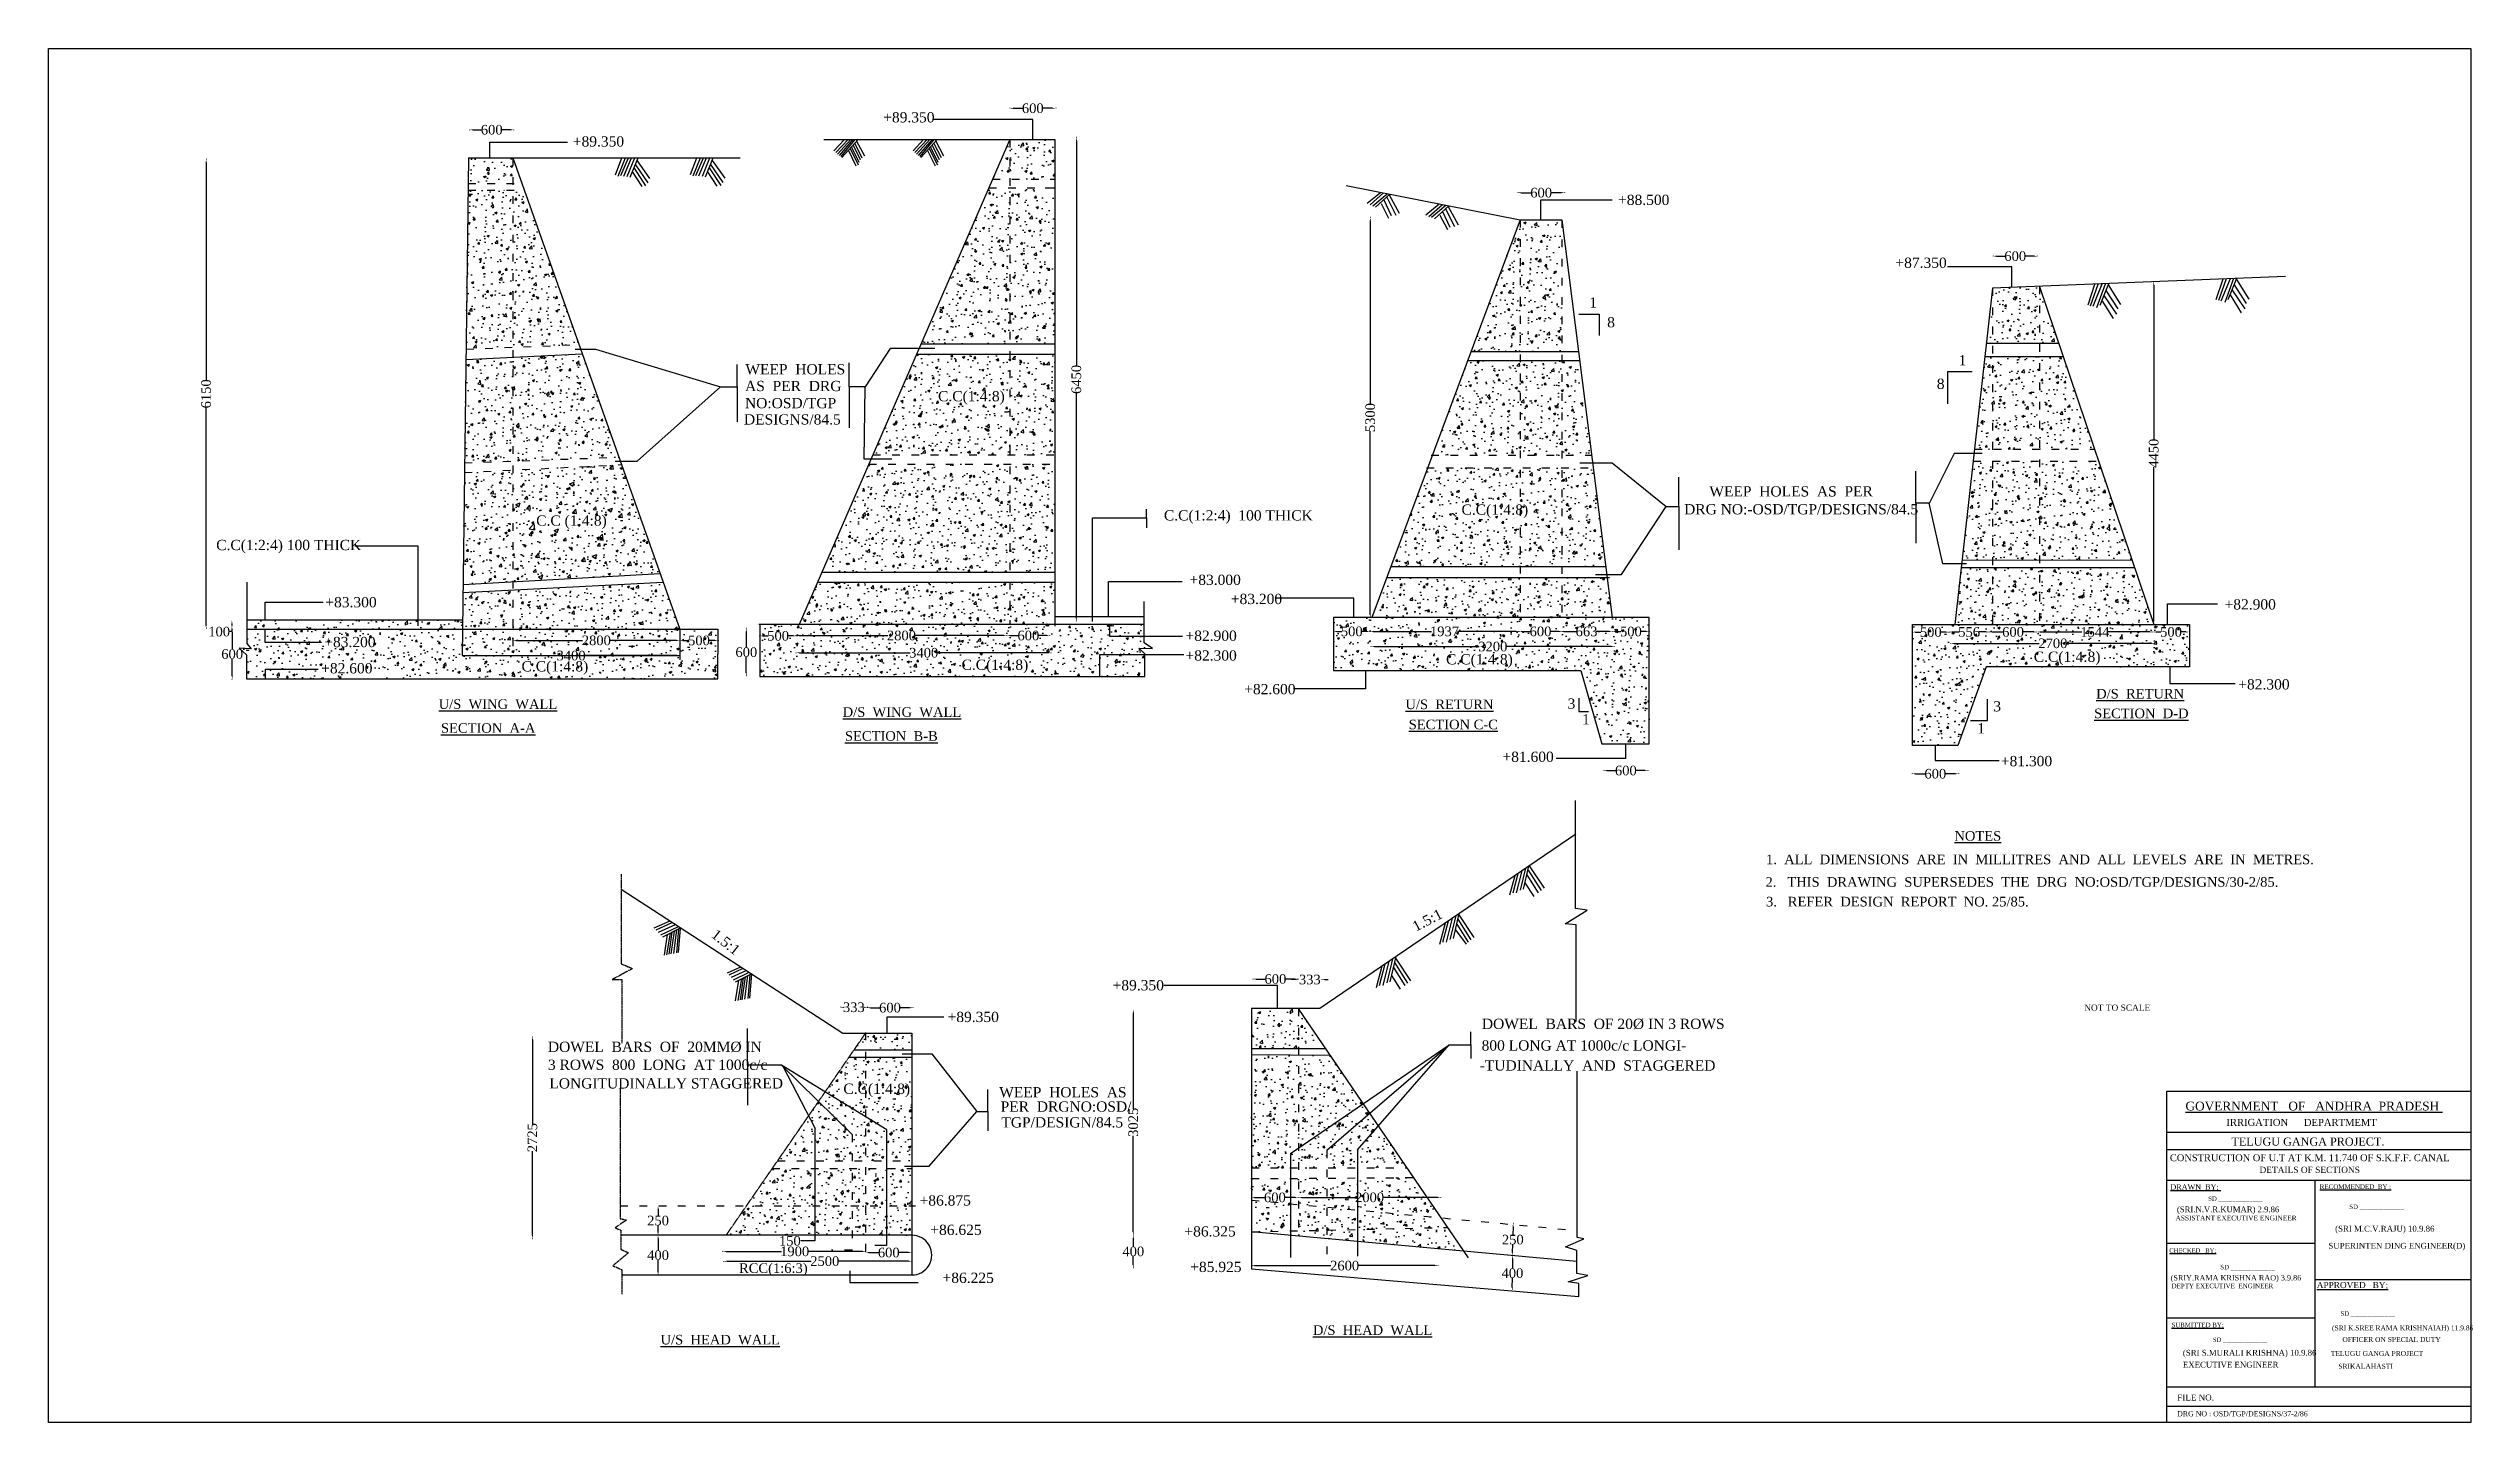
# Model space of a CAD drawing. Header units: millimetres. Extents: x 2121 to 39922, y 2665 to 24111.
import ezdxf

# ---------------------------------------------------------------- set-up
doc = ezdxf.new("R2010")
doc.units = ezdxf.units.MM
doc.header["$MEASUREMENT"] = 0
doc.linetypes.add('ACAD_ISO03W100', pattern=[30, 12, -18])
doc.linetypes.add('ACAD_ISO04W100', pattern=[30, 24, -3, 0, -3])
for name, color, linetype in [('DIM', 5, 'Continuous'), ('DWG.LINE', 10, 'Continuous'), ('HATCH', 2, 'Continuous'), ('TEXT', 7, 'Continuous')]:
    doc.layers.add(name, color=color, linetype=linetype)
doc.layers.add('DO LINE', color=3, linetype='Continuous', plot=False)
doc.layers.add('TITLE', color=7, linetype='Continuous', lineweight=30)
doc.styles.get("Standard").update_dxf_attribs({"font": 'TIMES.TTF', "height": 150})
doc.dimstyles.get("Standard").update_dxf_attribs({"dimtxt": 500, "dimasz": 50, "dimexe": 0.18, "dimexo": 0.0625, "dimgap": 0.09, "dimtad": 0, "dimtih": 1, "dimtoh": 1, "dimdec": 0, "dimzin": 0, "dimdsep": 46, "dimtxsty": 'Standard', "dimcen": 300, "dimclre": 256, "dimclrt": 4, "dimadec": 0, "dimazin": 0, "dimtfac": 1, "dimtdec": 0, "dimtofl": 0, "dimtmove": 0, "dimatfit": 3, "dimfxl": 5, "dimfxlon": 1, "dimtolj": 1, "dimtzin": 0, "dimarcsym": 0})
pattern_1 = [(50, (0, 0), (358.63, -31.376), [37.5, -412.5]), (355, (0, 0), (-69.3757, 376.096), [30, -330]), (100.4514, (29.9, -2.6), (289.2547, 344.7198), [31.87, -350.571]), (46.1842, (0, 100), (533.6205, -82.7595), [56.25, -618.75]), (96.6356, (44.47, 93.1), (467.3314, 487.059), [47.805, -525.8565]), (351.1842, (0, 100), (467.331, 487.059), [45, -495]), (21, (50, 75), (298.4535, -201.3094), [37.5, -412.5]), (326, (50, 75), (121.6577, 362.575), [30, -330]), (71.4514, (74.87, 58.22), (420.1113, 161.2652), [31.87, -350.571]), (37.5, (0, 0), (6.07993, 166.44693), [0, -326, 0, -335, 0, -331.25]), (7.5, (0, 0), (131.5348, 197.20586), [0, -191, 0, -318.5, 0, -126.25]), (327.5, (-111.5, 0), (266.9112, -11.27744), [0, -125, 0, -390, 0, -517.5]), (317.5, (-161.5, 0), (291.5931, 50.0525), [0, -162.5, 0, -259, 0, -367.5])]

msp = doc.modelspace()

# ---------------------------------------------------------------- texts
at = {"layer": 'TEXT', "ltscale": 0.2}
for s, height, p in [('+89.350', 160, (15143.1, 22956.8)), ('+89.350', 160, (10300.6, 22579.8)), ('+88.500', 160, (26607.5, 21668.5)), ('+87.350', 160, (30934.1, 20686.9)), ('1', 160, (26160.1, 20066.3)), ('8', 160, (26437.5, 19758.4)), ('1', 160, (31919.7, 19165.2)), ('AS  PER  DRG', 160, (12987.9, 18763.2)), ('WEEP  HOLES', 160, (12993.4, 19024.5)), ('8', 160, (31580.1, 18797.4)), ('NO:OSD/TGP', 160, (12986.9, 18495.8)), ('C.C(1:4:8)', 160, (15999.1, 18604.3)), ('DESIGNS/84.5', 160, (12970.9, 18242)), ('WEEP  HOLES  AS  PER ', 160, (28031.8, 17118.7)), ('C.C (1:4:8)', 160, (9729.8, 16662.8)), ('C.C(1:2:4)  100 THICK', 160, (19522.8, 16744.5)), ('C.C(1:4:8)', 160, (24165.5, 16833.6)), ('DRG NO:-OSD/TGP/DESIGNS/84.5', 160, (27637.8, 16839.5)), ('C.C(1:2:4) 100 THICK', 160, (4737.9, 16281.4)), ('+83.000', 160, (19922, 15738.4)), ('+83.300', 160, (6440.1, 15388.6)), ('+83.200', 160, (20566.1, 15439.4)), ('+82.900', 160, (36069.1, 15354.8)), ('+83.200', 160, (6423.1, 14767.1)), ('+82.900', 160, (19858.8, 14865.5)), ('+82.600', 160, (6375, 14357.6)), ('C.C(1:4:8)', 160, (9501.6, 14388.1)), ('C.C(1:4:8)', 160, (16365.9, 14412.4)), ('+82.300', 160, (19858.8, 14557.4)), ('C.C(1:4:8)', 160, (23924.6, 14497.9)), ('C.C(1:4:8)', 160, (33093.4, 14537.6)), ('+82.600', 160, (20775.1, 14031.7)), ('+82.300', 160, (36283.2, 14106.7)), ('3', 160, (25820.1, 13806)), ('1', 160, (26046.3, 13561.4)), ('3', 160, (32461.6, 13764.4)), ('1', 160, (32210.4, 13420.3)), ('+81.600', 160, (24803.8, 12976.3)), ('+81.300', 160, (32579.1, 12909.1)), ('+89.350', 160, (18722.1, 9410.3)), ('+89.350', 160, (16147.4, 8916)), ('DOWEL  BARS  OF 20%%C IN 3 ROWS', 160, (24483.3, 8808.3)), ('DOWEL  BARS  OF  20MM%%C IN', 160, (9912.8, 8449.3)), ('3 ROWS  800  LONG  AT 1000c/c', 160, (9912.8, 8169.7)), ('-TUDINALLY  AND  STAGGERED', 160, (24448.4, 8158.9)), ('800 LONG AT 1000c/c LONGI-', 160, (24478.9, 8470.9)), ('LONGITUDINALLY STAGGERED', 160, (9935.2, 7879)), ('C.C(1:4:8)', 160, (14522.3, 7795.6)), ('WEEP  HOLES  AS', 160, (16953, 7740.8)), ('PER  DRGNO:OSD/', 160, (16975.4, 7517.1)), ('TGP/DESIGN/84.5', 160, (16986.6, 7271.1)), ('+86.875', 160, (15710.4, 6052.1)), ('+86.625', 160, (15878.3, 5593.6)), ('+86.325', 160, (19841.9, 5569.1)), ('150', 150, (13517.1, 5426.3)), ('RCC(1:6:3)', 150, (12894.6, 5000.3)), ('+86.225', 160, (16068.6, 4844.3)), ('+85.925', 160, (19932.9, 5014.4))]:
    msp.add_text(s, height=height, dxfattribs=at).set_placement(p)
for rotation, p in [(27.46022, (23451.9, 10323.4)), (321.59872, (12446.5, 10254.2))]:
    msp.add_text('1.5:1', height=160, rotation=rotation, dxfattribs=at).set_placement(p)
at = {"layer": 'TITLE', "ltscale": 0.2}
for s, p in [('%%UD/S  RETURN', (34066.3, 13965.2)), ('%%UU/S  WING  WALL', (8208.5, 13803.5)), ('%%UD/S  WING  WALL', (14511, 13679.5)), ('%%UU/S  RETURN', (23290.5, 13799.8)), ('%%USECTION C-C', (23342, 13485.4)), ('%%USECTION  D-D', (34034.6, 13658.7)), ('%%USECTION  A-A', (8244.1, 13430.2)), ('%%USECTION  B-B', (14546.6, 13306.2)), ('%%UNOTES', (31855.1, 11746.5)), ('1.  ALL  DIMENSIONS  ARE  IN  MILLITRES  AND  ALL  LEVELS  ARE  IN  METRES.', (28916, 11379.5)), ('2.   THIS  DRAWING  SUPERSEDES  THE  DRG  NO:OSD/TGP/DESIGNS/30-2/85.', (28908.6, 11027.5)), ('3.   REFER  DESIGN  REPORT  NO. 25/85.', (28916, 10720.5)), ('%%UD/S  HEAD  WALL', (21847.3, 4033)), ('%%UU/S  HEAD  WALL', (11670.6, 3884))]:
    msp.add_text(s, height=150, dxfattribs=at).set_placement(p)
at = {"layer": 'TITLE', "lineweight": 30}
for s, height, p in [('NOT TO SCALE', 96.709, (33880, 9092.3)), ('%%UGOVERNMENT   OF   ANDHRA  PRADESH ', 137.114, (35459.5, 7536.5)), ('DETAILS OF SECTIONS', 96.709, (36614.6, 6561.4))]:
    msp.add_text(s, height=height, dxfattribs=at).set_placement(p)
at = {"layer": 'TITLE'}
for s, height, p in [('IRRIGATION      DEPARTMEMT ', 109.145, (36098.8, 7295.7)), ('CONSTRUCTION OF U.T AT K.M. 11.740 OF S.K.F.F. CANAL', 107.454, (35216.5, 6744.6)), ('TELUGU GANGA PROJECT.', 125.556, (36176.5, 6987.4)), ('%%UDRAWN  BY; ', 82.906, (35224.6, 6301.3)), ('SD _____________', 69.451, (35813.3, 6125.5)), ('%%URECOMMENDED  BY :', 71.148, (37553.8, 6311.5)), ('SD _____________', 69.451, (38015.5, 5997.4)), ('ASSISTANT EXECUTIVE ENGINEER', 74.911, (35304.9, 5820.6)), ('(SRI.N.V.R.KUMAR) 2.9.86', 89.545, (35326.2, 5947.9)), ('(SRI M.C.V.RAJU) 10.9.86', 91.196, (37794.3, 5645.2)), ('%%UCHECKED   BY;', 66.963, (35207.8, 5318)), ('SUPERINTEN DING ENGINEER(D)', 91.196, (37689.4, 5378.5)), ('(SRIY.RAMA KRISHNA RAO) 3.9.86', 83.354, (35228.8, 4882.8)), ('SD _____________', 69.451, (36003.6, 5056.9)), ('DEPTY EXECUTIVE  ENGINEER', 71.248, (35242.3, 4762)), ('%%UAPPROVED   BY;', 95.661, (37508.2, 4763.4)), ('%%USUBMITTED BY;', 69.732, (35242.9, 4153)), ('(SRI K.SREE RAMA KRISHNAIAH) 11.9.86', 76.529, (37745.6, 4103.8)), ('SD _____________', 69.451, (37876.6, 4332.7)), ('(SRI S.MURALI KRISHNA) 10.9.86', 90.955, (35419.5, 3709.1)), ('SD _____________', 69.451, (35884.6, 3922.4)), ('TELUGU GANGA PROJECT', 76.529, (37726.6, 3704.9)), ('OFFICER ON SPECIAL DUTY', 76.529, (37907.7, 3922.9)), ('EXECUTIVE ENGINEER ', 90.955, (35419.5, 3522.6)), ('SRIKALAHASTI', 76.529, (37844.2, 3505.2)), ('FILE NO.', 93.36, (35331.7, 3009)), ('DRG NO : OSD/TGP/DESIGNS/37-2/86', 80.156, (35330.1, 2762.8))]:
    msp.add_text(s, height=height, dxfattribs=at).set_placement(p)

# ---------------------------------------------------------------- blocks, each defined once
blk = doc.blocks.new('*D2')
at = {"layer": 'Defpoints', "color": 0, "ltscale": 0.2}
for p in [(8574, 14635), (11974, 14635), (11974, 14635)]:
    blk.add_point(p, dxfattribs=at)
at = {"layer": 'DIM', "lineweight": -2, "ltscale": 0.2}
for p, q in [((8574, 14635), (8574, 14635)), ((11974, 14635), (11974, 14635))]:
    blk.add_line(p, q, dxfattribs=at)
at = {"layer": 'DIM', "color": 0, "lineweight": -2, "ltscale": 0.2}
for p, q in [((8624, 14635), (10061, 14635)), ((11924, 14635), (10487, 14635))]:
    blk.add_line(p, q, dxfattribs=at)
at = {"layer": 'DIM', "color": 0, "ltscale": 0.2}
for points in [[(8624, 14643), (8624, 14626), (8574, 14635)], [(11924, 14643), (11924, 14626), (11974, 14635)]]:
    blk.add_solid(points, dxfattribs=at)
at = {"layer": 'DIM', "color": 4, "ltscale": 0.2, "insert": (10274, 14635), "char_height": 150, "attachment_point": 5}
blk.add_mtext('\\A1;3400', dxfattribs=at)
blk = doc.blocks.new('*D3')
at = {"layer": 'Defpoints', "color": 0, "ltscale": 0.2}
for p in [(12656, 5110), (15588, 5183), (15588, 5110)]:
    blk.add_point(p, dxfattribs=at)
at = {"layer": 'DIM', "lineweight": -2, "ltscale": 0.2}
for p, q in [((12656, 5178), (12656, 5183)), ((15588, 5178), (15588, 5183))]:
    blk.add_line(p, q, dxfattribs=at)
at = {"layer": 'DIM', "color": 0, "lineweight": -2, "ltscale": 0.2}
for p, q in [((12706, 5183), (14017, 5183)), ((15538, 5183), (14448, 5183))]:
    blk.add_line(p, q, dxfattribs=at)
at = {"layer": 'DIM', "color": 0, "ltscale": 0.2}
for points in [[(12706, 5191), (12706, 5175), (12656, 5183)], [(15538, 5191), (15538, 5175), (15588, 5183)]]:
    blk.add_solid(points, dxfattribs=at)
at = {"layer": 'DIM', "color": 4, "ltscale": 0.2, "insert": (14232, 5183), "char_height": 150, "attachment_point": 5}
blk.add_mtext('\\A1;2500', dxfattribs=at)
blk = doc.blocks.new('*D4')
at = {"layer": 'Defpoints', "color": 0, "ltscale": 0.2}
for p in [(12644, 5318), (14869, 5336), (14869, 5318)]:
    blk.add_point(p, dxfattribs=at)
at = {"layer": 'DIM', "lineweight": -2, "ltscale": 0.2}
for p, q in [((12644, 5331), (12644, 5336)), ((14869, 5331), (14869, 5336))]:
    blk.add_line(p, q, dxfattribs=at)
at = {"layer": 'DIM', "color": 0, "lineweight": -2, "ltscale": 0.2}
for p, q in [((12694, 5336), (13557, 5336)), ((14819, 5336), (13966, 5336))]:
    blk.add_line(p, q, dxfattribs=at)
at = {"layer": 'DIM', "color": 0, "ltscale": 0.2}
for points in [[(12694, 5344), (12694, 5328), (12644, 5336)], [(14819, 5344), (14819, 5328), (14869, 5336)]]:
    blk.add_solid(points, dxfattribs=at)
at = {"layer": 'DIM', "color": 4, "ltscale": 0.2, "insert": (13762, 5336), "char_height": 150, "attachment_point": 5}
blk.add_mtext('\\A1;1900', dxfattribs=at)
blk = doc.blocks.new('*D5')
at = {"layer": 'Defpoints', "color": 0, "ltscale": 0.2}
for p in [(14870, 5318), (15589, 5318), (15589, 5318)]:
    blk.add_point(p, dxfattribs=at)
at = {"layer": 'DIM', "lineweight": -2, "ltscale": 0.2}
for p, q in [((14870, 5318), (14870, 5319)), ((15589, 5318), (15589, 5319))]:
    blk.add_line(p, q, dxfattribs=at)
at = {"layer": 'DIM', "color": 0, "lineweight": -2, "ltscale": 0.2}
for p, q in [((14920, 5318), (15072, 5318)), ((15539, 5318), (15387, 5318))]:
    blk.add_line(p, q, dxfattribs=at)
at = {"layer": 'DIM', "color": 0, "ltscale": 0.2}
for points in [[(14920, 5327), (14920, 5310), (14870, 5318)], [(15539, 5327), (15539, 5310), (15589, 5318)]]:
    blk.add_solid(points, dxfattribs=at)
at = {"layer": 'DIM', "color": 4, "ltscale": 0.2, "insert": (15230, 5318), "char_height": 150, "attachment_point": 5}
blk.add_mtext('\\A1;600', dxfattribs=at)
blk = doc.blocks.new('*D6')
at = {"layer": 'Defpoints', "color": 0, "ltscale": 0.2}
for p in [(11631, 5588), (11631, 4968), (11631, 4968)]:
    blk.add_point(p, dxfattribs=at)
at = {"layer": 'DIM', "lineweight": -2, "ltscale": 0.2}
for p, q in [((11631, 5588), (11631, 5588)), ((11631, 4968), (11631, 4968))]:
    blk.add_line(p, q, dxfattribs=at)
at = {"layer": 'DIM', "color": 0, "lineweight": -2, "ltscale": 0.2}
for p, q in [((11631, 5538), (11631, 5354)), ((11631, 5018), (11631, 5202))]:
    blk.add_line(p, q, dxfattribs=at)
at = {"layer": 'DIM', "color": 0, "ltscale": 0.2}
for points in [[(11623, 5538), (11640, 5538), (11631, 5588)], [(11623, 5018), (11640, 5018), (11631, 4968)]]:
    blk.add_solid(points, dxfattribs=at)
at = {"layer": 'DIM', "color": 4, "ltscale": 0.2, "insert": (11631, 5278), "char_height": 150, "attachment_point": 5}
blk.add_mtext('\\A1;400', dxfattribs=at)
blk = doc.blocks.new('*D7')
at = {"layer": 'Defpoints', "color": 0, "ltscale": 0.2}
for p in [(11631, 6045), (11631, 6045), (11631, 5588)]:
    blk.add_point(p, dxfattribs=at)
at = {"layer": 'DIM', "lineweight": -2, "ltscale": 0.2}
for p, q in [((11631, 6045), (11631, 6045)), ((11631, 5588), (11631, 5588))]:
    blk.add_line(p, q, dxfattribs=at)
at = {"layer": 'DIM', "color": 0, "lineweight": -2, "ltscale": 0.2}
for p, q in [((11631, 5995), (11631, 5893)), ((11631, 5638), (11631, 5740))]:
    blk.add_line(p, q, dxfattribs=at)
at = {"layer": 'DIM', "color": 0, "ltscale": 0.2}
for points in [[(11623, 5995), (11640, 5995), (11631, 6045)], [(11623, 5638), (11640, 5638), (11631, 5588)]]:
    blk.add_solid(points, dxfattribs=at)
at = {"layer": 'DIM', "color": 4, "ltscale": 0.2, "insert": (11631, 5817), "char_height": 150, "attachment_point": 5}
blk.add_mtext('\\A1;250', dxfattribs=at)
blk = doc.blocks.new('*D8')
at = {"layer": 'Defpoints', "color": 0, "ltscale": 0.2}
for p in [(9635, 8687), (9635, 5538), (9671, 5538)]:
    blk.add_point(p, dxfattribs=at)
at = {"layer": 'DIM', "lineweight": -2, "ltscale": 0.2}
for p, q in [((9666, 8687), (9672, 8687)), ((9666, 5538), (9672, 5538))]:
    blk.add_line(p, q, dxfattribs=at)
at = {"layer": 'DIM', "color": 0, "lineweight": -2, "ltscale": 0.2}
for p, q in [((9671, 8637), (9671, 7324)), ((9671, 5588), (9671, 6901))]:
    blk.add_line(p, q, dxfattribs=at)
at = {"layer": 'DIM', "color": 0, "ltscale": 0.2}
for points in [[(9663, 8637), (9680, 8637), (9671, 8687)], [(9663, 5588), (9680, 5588), (9671, 5538)]]:
    blk.add_solid(points, dxfattribs=at)
at = {"layer": 'DIM', "color": 4, "ltscale": 0.2, "insert": (9671, 7112), "char_height": 150, "attachment_point": 5, "rotation": 90}
blk.add_mtext('\\A1;2725', dxfattribs=at)
blk = doc.blocks.new('*D9')
at = {"layer": 'Defpoints', "color": 0, "ltscale": 0.2}
for p in [(14478, 9154), (14893, 9154), (14893, 9146)]:
    blk.add_point(p, dxfattribs=at)
at = {"layer": 'DIM', "lineweight": -2, "ltscale": 0.2}
for p, q in [((14478, 9151), (14478, 9146)), ((14893, 9151), (14893, 9146))]:
    blk.add_line(p, q, dxfattribs=at)
at = {"layer": 'DIM', "color": 0, "lineweight": -2, "ltscale": 0.2}
for p, q in [((14528, 9146), (14533, 9146)), ((14843, 9146), (14838, 9146))]:
    blk.add_line(p, q, dxfattribs=at)
at = {"layer": 'DIM', "color": 0, "ltscale": 0.2}
for points in [[(14528, 9154), (14528, 9137), (14478, 9146)], [(14843, 9154), (14843, 9137), (14893, 9146)]]:
    blk.add_solid(points, dxfattribs=at)
at = {"layer": 'DIM', "color": 4, "ltscale": 0.2, "insert": (14685, 9146), "char_height": 150, "attachment_point": 5}
blk.add_mtext('\\A1;333', dxfattribs=at)
blk = doc.blocks.new('*D10')
at = {"layer": 'Defpoints', "color": 0, "ltscale": 0.2}
for p in [(14893, 9146), (15606, 9146), (15606, 9140)]:
    blk.add_point(p, dxfattribs=at)
at = {"layer": 'DIM', "lineweight": -2, "ltscale": 0.2}
for p, q in [((14893, 9145), (14893, 9140)), ((15606, 9145), (15606, 9140))]:
    blk.add_line(p, q, dxfattribs=at)
at = {"layer": 'DIM', "color": 0, "lineweight": -2, "ltscale": 0.2}
for p, q in [((14943, 9140), (15092, 9140)), ((15556, 9140), (15407, 9140))]:
    blk.add_line(p, q, dxfattribs=at)
at = {"layer": 'DIM', "color": 0, "ltscale": 0.2}
for points in [[(14943, 9148), (14943, 9131), (14893, 9140)], [(15556, 9148), (15556, 9131), (15606, 9140)]]:
    blk.add_solid(points, dxfattribs=at)
at = {"layer": 'DIM', "color": 4, "ltscale": 0.2, "insert": (15249, 9140), "char_height": 150, "attachment_point": 5}
blk.add_mtext('\\A1;600', dxfattribs=at)
blk = doc.blocks.new('*D11')
at = {"layer": 'Defpoints', "color": 0, "ltscale": 0.2}
for p in [(19044, 9110), (19044, 5591), (19045, 5591)]:
    blk.add_point(p, dxfattribs=at)
at = {"layer": 'DIM', "lineweight": -2, "ltscale": 0.2}
for p, q in [((19044, 9110), (19045, 9110)), ((19044, 5591), (19045, 5591))]:
    blk.add_line(p, q, dxfattribs=at)
at = {"layer": 'DIM', "color": 0, "lineweight": -2, "ltscale": 0.2}
for p, q in [((19045, 9060), (19045, 7561)), ((19045, 5641), (19045, 7141))]:
    blk.add_line(p, q, dxfattribs=at)
at = {"layer": 'DIM', "color": 0, "ltscale": 0.2}
for points in [[(19037, 9060), (19053, 9060), (19045, 9110)], [(19037, 5641), (19053, 5641), (19045, 5591)]]:
    blk.add_solid(points, dxfattribs=at)
at = {"layer": 'DIM', "color": 4, "ltscale": 0.2, "insert": (19045, 7351), "char_height": 150, "attachment_point": 5, "rotation": 90}
blk.add_mtext('\\A1;3025', dxfattribs=at)
blk = doc.blocks.new('*D12')
at = {"layer": 'Defpoints', "color": 0, "ltscale": 0.2}
for p in [(19047, 5591), (19045, 5079), (19047, 5079)]:
    blk.add_point(p, dxfattribs=at)
at = {"layer": 'DIM', "lineweight": -2, "ltscale": 0.2}
for p, q in [((19047, 5591), (19045, 5591)), ((19047, 5079), (19045, 5079))]:
    blk.add_line(p, q, dxfattribs=at)
at = {"layer": 'DIM', "color": 0, "lineweight": -2, "ltscale": 0.2}
for p, q in [((19045, 5541), (19045, 5412)), ((19045, 5129), (19045, 5259))]:
    blk.add_line(p, q, dxfattribs=at)
at = {"layer": 'DIM', "color": 0, "ltscale": 0.2}
for points in [[(19037, 5541), (19053, 5541), (19045, 5591)], [(19037, 5129), (19053, 5129), (19045, 5079)]]:
    blk.add_solid(points, dxfattribs=at)
at = {"layer": 'DIM', "color": 4, "ltscale": 0.2, "insert": (19045, 5335), "char_height": 150, "attachment_point": 5}
blk.add_mtext('\\A1;400', dxfattribs=at)
blk = doc.blocks.new('*D13')
at = {"layer": 'Defpoints', "color": 0, "ltscale": 0.2}
for p in [(20910, 9598), (21613, 9598), (21613, 9587)]:
    blk.add_point(p, dxfattribs=at)
at = {"layer": 'DIM', "lineweight": -2, "ltscale": 0.2}
for p, q in [((20910, 9592), (20910, 9587)), ((21613, 9592), (21613, 9587))]:
    blk.add_line(p, q, dxfattribs=at)
at = {"layer": 'DIM', "color": 0, "lineweight": -2, "ltscale": 0.2}
for p, q in [((20960, 9587), (21104, 9587)), ((21563, 9587), (21419, 9587))]:
    blk.add_line(p, q, dxfattribs=at)
at = {"layer": 'DIM', "color": 0, "ltscale": 0.2}
for points in [[(20960, 9595), (20960, 9579), (20910, 9587)], [(21563, 9595), (21563, 9579), (21613, 9587)]]:
    blk.add_solid(points, dxfattribs=at)
at = {"layer": 'DIM', "color": 4, "ltscale": 0.2, "insert": (21262, 9587), "char_height": 150, "attachment_point": 5}
blk.add_mtext('\\A1;600', dxfattribs=at)
blk = doc.blocks.new('*D14')
at = {"layer": 'Defpoints', "color": 0, "ltscale": 0.2}
for p in [(21613, 9587), (21984, 9587), (21984, 9579)]:
    blk.add_point(p, dxfattribs=at)
at = {"layer": 'DIM', "color": 0, "lineweight": -2, "ltscale": 0.2}
for p, q in [((21563, 9579), (21513, 9579)), ((22034, 9579), (22084, 9579))]:
    blk.add_line(p, q, dxfattribs=at)
at = {"layer": 'DIM', "lineweight": -2, "ltscale": 0.2}
for p, q in [((21613, 9584), (21613, 9579)), ((21984, 9584), (21984, 9579))]:
    blk.add_line(p, q, dxfattribs=at)
at = {"layer": 'DIM', "color": 0, "ltscale": 0.2}
for points in [[(21563, 9588), (21563, 9571), (21613, 9579)], [(22034, 9588), (22034, 9571), (21984, 9579)]]:
    blk.add_solid(points, dxfattribs=at)
at = {"layer": 'DIM', "color": 4, "ltscale": 0.2, "insert": (21799, 9579), "char_height": 150, "attachment_point": 5}
blk.add_mtext('\\A1;333', dxfattribs=at)
blk = doc.blocks.new('*D15')
at = {"layer": 'Defpoints', "color": 0, "ltscale": 0.2}
for p in [(20887, 5161), (23798, 5161), (23798, 5114)]:
    blk.add_point(p, dxfattribs=at)
at = {"layer": 'DIM', "lineweight": -2, "ltscale": 0.2}
for p, q in [((20887, 5119), (20887, 5114)), ((23798, 5119), (23798, 5114))]:
    blk.add_line(p, q, dxfattribs=at)
at = {"layer": 'DIM', "color": 0, "lineweight": -2, "ltscale": 0.2}
for p, q in [((20937, 5114), (22127, 5114)), ((23748, 5114), (22558, 5114))]:
    blk.add_line(p, q, dxfattribs=at)
at = {"layer": 'DIM', "color": 0, "ltscale": 0.2}
for points in [[(20937, 5122), (20937, 5105), (20887, 5114)], [(23748, 5122), (23748, 5105), (23798, 5114)]]:
    blk.add_solid(points, dxfattribs=at)
at = {"layer": 'DIM', "color": 4, "ltscale": 0.2, "insert": (22342, 5114), "char_height": 150, "attachment_point": 5}
blk.add_mtext('\\A1;2600', dxfattribs=at)
blk = doc.blocks.new('*D16')
at = {"layer": 'Defpoints', "color": 0, "ltscale": 0.2}
for p in [(24963, 5272), (24958, 4721), (24958, 4721)]:
    blk.add_point(p, dxfattribs=at)
at = {"layer": 'DIM', "color": 0, "lineweight": -2, "ltscale": 0.2}
for p, q in [((24958, 4771), (24959, 4920)), ((24962, 5222), (24961, 5073))]:
    blk.add_line(p, q, dxfattribs=at)
at = {"layer": 'DIM', "lineweight": -2, "ltscale": 0.2}
for p, q in [((24963, 5272), (24962, 5272)), ((24958, 4721), (24958, 4721))]:
    blk.add_line(p, q, dxfattribs=at)
at = {"layer": 'DIM', "color": 0, "ltscale": 0.2}
for points in [[(24954, 5222), (24970, 5222), (24963, 5272)], [(24950, 4771), (24967, 4771), (24958, 4721)]]:
    blk.add_solid(points, dxfattribs=at)
at = {"layer": 'DIM', "color": 4, "ltscale": 0.2, "insert": (24960, 4996), "char_height": 150, "attachment_point": 5}
blk.add_mtext('\\A1;400', dxfattribs=at)
blk = doc.blocks.new('*D17')
at = {"layer": 'Defpoints', "color": 0, "ltscale": 0.2}
for p in [(25004, 5769), (24963, 5269), (24997, 5269)]:
    blk.add_point(p, dxfattribs=at)
at = {"layer": 'DIM', "color": 0, "lineweight": -2, "ltscale": 0.2}
for p, q in [((24969, 5720), (24967, 5596)), ((24963, 5319), (24965, 5443))]:
    blk.add_line(p, q, dxfattribs=at)
at = {"layer": 'DIM', "lineweight": -2, "ltscale": 0.2}
for p, q in [((24975, 5770), (24970, 5770)), ((24968, 5269), (24962, 5269))]:
    blk.add_line(p, q, dxfattribs=at)
at = {"layer": 'DIM', "color": 0, "ltscale": 0.2}
for points in [[(24961, 5720), (24978, 5720), (24970, 5770)], [(24955, 5319), (24972, 5319), (24963, 5269)]]:
    blk.add_solid(points, dxfattribs=at)
at = {"layer": 'DIM', "color": 4, "ltscale": 0.2, "insert": (24966, 5520), "char_height": 150, "attachment_point": 5}
blk.add_mtext('\\A1;250', dxfattribs=at)
blk = doc.blocks.new('*D18')
at = {"layer": 'Defpoints', "color": 0, "ltscale": 0.2}
for p in [(20887, 6178), (21620, 6178), (21620, 6178)]:
    blk.add_point(p, dxfattribs=at)
at = {"layer": 'DIM', "lineweight": -2, "ltscale": 0.2}
for p, q in [((20887, 6178), (20887, 6178)), ((21620, 6178), (21620, 6178))]:
    blk.add_line(p, q, dxfattribs=at)
at = {"layer": 'DIM', "color": 0, "lineweight": -2, "ltscale": 0.2}
for p, q in [((20937, 6178), (21096, 6178)), ((21570, 6178), (21411, 6178))]:
    blk.add_line(p, q, dxfattribs=at)
at = {"layer": 'DIM', "color": 0, "ltscale": 0.2}
for points in [[(20937, 6186), (20937, 6170), (20887, 6178)], [(21570, 6186), (21570, 6170), (21620, 6178)]]:
    blk.add_solid(points, dxfattribs=at)
at = {"layer": 'DIM', "color": 4, "ltscale": 0.2, "insert": (21254, 6178), "char_height": 150, "attachment_point": 5}
blk.add_mtext('\\A1;600', dxfattribs=at)
blk = doc.blocks.new('*D19')
at = {"layer": 'Defpoints', "color": 0, "ltscale": 0.2}
for p in [(21622, 6245), (23840, 6245), (23840, 6179)]:
    blk.add_point(p, dxfattribs=at)
at = {"layer": 'DIM', "lineweight": -2, "ltscale": 0.2}
for p, q in [((21622, 6184), (21622, 6179)), ((23840, 6184), (23840, 6179))]:
    blk.add_line(p, q, dxfattribs=at)
at = {"layer": 'DIM', "color": 0, "lineweight": -2, "ltscale": 0.2}
for p, q in [((21672, 6179), (22516, 6179)), ((23790, 6179), (22946, 6179))]:
    blk.add_line(p, q, dxfattribs=at)
at = {"layer": 'DIM', "color": 0, "ltscale": 0.2}
for points in [[(21672, 6187), (21672, 6171), (21622, 6179)], [(23790, 6187), (23790, 6171), (23840, 6179)]]:
    blk.add_solid(points, dxfattribs=at)
at = {"layer": 'DIM', "color": 4, "ltscale": 0.2, "insert": (22731, 6179), "char_height": 150, "attachment_point": 5}
blk.add_mtext('\\A1;2000', dxfattribs=at)
blk = doc.blocks.new('*D20')
at = {"layer": 'Defpoints', "color": 0, "ltscale": 0.2}
for p in [(4983, 15183), (4983, 15059), (4983, 15059)]:
    blk.add_point(p, dxfattribs=at)
at = {"layer": 'DIM', "lineweight": -2, "ltscale": 0.2}
for p, q in [((4983, 15183), (4983, 15183)), ((4983, 15059), (4983, 15059))]:
    blk.add_line(p, q, dxfattribs=at)
at = {"layer": 'DIM', "color": 0, "lineweight": -2, "ltscale": 0.2}
for p, q in [((4983, 15133), (4983, 15109)), ((4983, 15009), (4933, 15009)), ((4983, 15059), (4983, 15009))]:
    blk.add_line(p, q, dxfattribs=at)
at = {"layer": 'DIM', "color": 0, "ltscale": 0.2}
for points in [[(4975, 15133), (4992, 15133), (4983, 15183)], [(4975, 15109), (4992, 15109), (4983, 15059)]]:
    blk.add_solid(points, dxfattribs=at)
at = {"layer": 'DIM', "color": 4, "ltscale": 0.2, "insert": (4784, 15009), "char_height": 150, "attachment_point": 5}
blk.add_mtext('\\A1;100', dxfattribs=at)
blk = doc.blocks.new('*D21')
at = {"layer": 'Defpoints', "color": 0, "ltscale": 0.2}
for p in [(4983, 15049), (4983, 14270), (4987, 14270)]:
    blk.add_point(p, dxfattribs=at)
at = {"layer": 'DIM', "lineweight": -2, "ltscale": 0.2}
for p, q in [((4983, 15049), (4987, 15049)), ((4983, 14270), (4987, 14270))]:
    blk.add_line(p, q, dxfattribs=at)
at = {"layer": 'DIM', "color": 0, "lineweight": -2, "ltscale": 0.2}
for p, q in [((4987, 14999), (4987, 14736)), ((4987, 14320), (4987, 14583))]:
    blk.add_line(p, q, dxfattribs=at)
at = {"layer": 'DIM', "color": 0, "ltscale": 0.2}
for points in [[(4979, 14999), (4996, 14999), (4987, 15049)], [(4979, 14320), (4996, 14320), (4987, 14270)]]:
    blk.add_solid(points, dxfattribs=at)
at = {"layer": 'DIM', "color": 4, "ltscale": 0.2, "insert": (4987, 14659), "char_height": 150, "attachment_point": 5}
blk.add_mtext('\\A1;600', dxfattribs=at)
blk = doc.blocks.new('*D22')
at = {"layer": 'Defpoints', "color": 0, "ltscale": 0.2}
for p in [(4649, 22382), (4580, 15060), (4649, 15060)]:
    blk.add_point(p, dxfattribs=at)
at = {"layer": 'DIM', "lineweight": -2, "ltscale": 0.2}
for p, q in [((4585, 22382), (4580, 22382)), ((4585, 15060), (4580, 15060))]:
    blk.add_line(p, q, dxfattribs=at)
at = {"layer": 'DIM', "color": 0, "lineweight": -2, "ltscale": 0.2}
for p, q in [((4580, 22332), (4580, 18934)), ((4580, 15110), (4580, 18508))]:
    blk.add_line(p, q, dxfattribs=at)
at = {"layer": 'DIM', "color": 0, "ltscale": 0.2}
for points in [[(4572, 22332), (4588, 22332), (4580, 22382)], [(4572, 15110), (4588, 15110), (4580, 15060)]]:
    blk.add_solid(points, dxfattribs=at)
at = {"layer": 'DIM', "color": 4, "ltscale": 0.2, "insert": (4580, 18721), "char_height": 150, "attachment_point": 5, "rotation": 90}
blk.add_mtext('\\A1;6150', dxfattribs=at)
blk = doc.blocks.new('*D23')
at = {"layer": 'Defpoints', "color": 0, "ltscale": 0.2}
for p in [(8694, 22823), (9379, 22842), (9379, 22823)]:
    blk.add_point(p, dxfattribs=at)
at = {"layer": 'DIM', "lineweight": -2, "ltscale": 0.2}
for p, q in [((8694, 22837), (8694, 22842)), ((9379, 22837), (9379, 22842))]:
    blk.add_line(p, q, dxfattribs=at)
at = {"layer": 'DIM', "color": 0, "lineweight": -2, "ltscale": 0.2}
for p, q in [((8744, 22842), (8879, 22842)), ((9329, 22842), (9194, 22842))]:
    blk.add_line(p, q, dxfattribs=at)
at = {"layer": 'DIM', "color": 0, "ltscale": 0.2}
for points in [[(8744, 22850), (8744, 22833), (8694, 22842)], [(9329, 22850), (9329, 22833), (9379, 22842)]]:
    blk.add_solid(points, dxfattribs=at)
at = {"layer": 'DIM', "color": 4, "ltscale": 0.2, "insert": (9036, 22842), "char_height": 150, "attachment_point": 5}
blk.add_mtext('\\A1;600', dxfattribs=at)
blk = doc.blocks.new('*D24')
at = {"layer": 'Defpoints', "color": 0, "ltscale": 0.2}
for p in [(17121, 23184), (17834, 23184), (17834, 23177)]:
    blk.add_point(p, dxfattribs=at)
at = {"layer": 'DIM', "lineweight": -2, "ltscale": 0.2}
for p, q in [((17121, 23182), (17121, 23177)), ((17834, 23182), (17834, 23177))]:
    blk.add_line(p, q, dxfattribs=at)
at = {"layer": 'DIM', "color": 0, "lineweight": -2, "ltscale": 0.2}
for p, q in [((17171, 23177), (17320, 23177)), ((17784, 23177), (17635, 23177))]:
    blk.add_line(p, q, dxfattribs=at)
at = {"layer": 'DIM', "color": 0, "ltscale": 0.2}
for points in [[(17171, 23185), (17171, 23169), (17121, 23177)], [(17784, 23185), (17784, 23169), (17834, 23177)]]:
    blk.add_solid(points, dxfattribs=at)
at = {"layer": 'DIM', "color": 4, "ltscale": 0.2, "insert": (17477, 23177), "char_height": 150, "attachment_point": 5}
blk.add_mtext('\\A1;600', dxfattribs=at)
blk = doc.blocks.new('*D25')
at = {"layer": 'Defpoints', "color": 0, "ltscale": 0.2}
for p in [(18191, 22720), (18157, 15172), (18191, 15172)]:
    blk.add_point(p, dxfattribs=at)
at = {"layer": 'DIM', "lineweight": -2, "ltscale": 0.2}
for p, q in [((18162, 22720), (18157, 22720)), ((18162, 15172), (18157, 15172))]:
    blk.add_line(p, q, dxfattribs=at)
at = {"layer": 'DIM', "color": 0, "lineweight": -2, "ltscale": 0.2}
for p, q in [((18157, 22670), (18157, 19159)), ((18157, 15222), (18157, 18733))]:
    blk.add_line(p, q, dxfattribs=at)
at = {"layer": 'DIM', "color": 0, "ltscale": 0.2}
for points in [[(18148, 22670), (18165, 22670), (18157, 22720)], [(18148, 15222), (18165, 15222), (18157, 15172)]]:
    blk.add_solid(points, dxfattribs=at)
at = {"layer": 'DIM', "color": 4, "ltscale": 0.2, "insert": (18157, 18946), "char_height": 150, "attachment_point": 5, "rotation": 90}
blk.add_mtext('\\A1;6450', dxfattribs=at)
blk = doc.blocks.new('*D26')
at = {"layer": 'Defpoints', "color": 0, "ltscale": 0.2}
for p in [(17074, 14932), (17741, 14948), (17741, 14932)]:
    blk.add_point(p, dxfattribs=at)
at = {"layer": 'DIM', "lineweight": -2, "ltscale": 0.2}
for p, q in [((17074, 14943), (17074, 14948)), ((17741, 14943), (17741, 14948))]:
    blk.add_line(p, q, dxfattribs=at)
at = {"layer": 'DIM', "color": 0, "lineweight": -2, "ltscale": 0.2}
for p, q in [((17124, 14948), (17250, 14948)), ((17691, 14948), (17565, 14948))]:
    blk.add_line(p, q, dxfattribs=at)
at = {"layer": 'DIM', "color": 0, "ltscale": 0.2}
for points in [[(17124, 14956), (17124, 14940), (17074, 14948)], [(17691, 14956), (17691, 14940), (17741, 14948)]]:
    blk.add_solid(points, dxfattribs=at)
at = {"layer": 'DIM', "color": 4, "ltscale": 0.2, "insert": (17408, 14948), "char_height": 150, "attachment_point": 5}
blk.add_mtext('\\A1;600', dxfattribs=at)
blk = doc.blocks.new('*D27')
at = {"layer": 'Defpoints', "color": 0, "ltscale": 0.2}
for p in [(13782, 14919), (17074, 14948), (17074, 14919)]:
    blk.add_point(p, dxfattribs=at)
at = {"layer": 'DIM', "lineweight": -2, "ltscale": 0.2}
for p, q in [((13782, 14943), (13782, 14948)), ((17074, 14943), (17074, 14948))]:
    blk.add_line(p, q, dxfattribs=at)
at = {"layer": 'DIM', "color": 0, "lineweight": -2, "ltscale": 0.2}
for p, q in [((13832, 14948), (15213, 14948)), ((17024, 14948), (15643, 14948))]:
    blk.add_line(p, q, dxfattribs=at)
at = {"layer": 'DIM', "color": 0, "ltscale": 0.2}
for points in [[(13832, 14956), (13832, 14940), (13782, 14948)], [(17024, 14956), (17024, 14940), (17074, 14948)]]:
    blk.add_solid(points, dxfattribs=at)
at = {"layer": 'DIM', "color": 4, "ltscale": 0.2, "insert": (15428, 14948), "char_height": 150, "attachment_point": 5}
blk.add_mtext('\\A1;2800', dxfattribs=at)
blk = doc.blocks.new('*D28')
at = {"layer": 'Defpoints', "color": 0, "ltscale": 0.2}
for p in [(13786, 14647), (17764, 14679), (17764, 14647)]:
    blk.add_point(p, dxfattribs=at)
at = {"layer": 'DIM', "lineweight": -2, "ltscale": 0.2}
for p, q in [((13786, 14674), (13786, 14680)), ((17764, 14674), (17764, 14680))]:
    blk.add_line(p, q, dxfattribs=at)
at = {"layer": 'DIM', "color": 0, "lineweight": -2, "ltscale": 0.2}
for p, q in [((13836, 14679), (15562, 14679)), ((17714, 14679), (15988, 14679))]:
    blk.add_line(p, q, dxfattribs=at)
at = {"layer": 'DIM', "color": 0, "ltscale": 0.2}
for points in [[(13836, 14688), (13836, 14671), (13786, 14679)], [(17714, 14688), (17714, 14671), (17764, 14679)]]:
    blk.add_solid(points, dxfattribs=at)
at = {"layer": 'DIM', "color": 4, "ltscale": 0.2, "insert": (15775, 14679), "char_height": 150, "attachment_point": 5}
blk.add_mtext('\\A1;3400', dxfattribs=at)
blk = doc.blocks.new('*D29')
at = {"layer": 'Defpoints', "color": 0, "ltscale": 0.2}
for p in [(13217, 14906), (13790, 14943), (13790, 14906)]:
    blk.add_point(p, dxfattribs=at)
at = {"layer": 'DIM', "lineweight": -2, "ltscale": 0.2}
for p, q in [((13217, 14938), (13217, 14943)), ((13790, 14938), (13790, 14943))]:
    blk.add_line(p, q, dxfattribs=at)
at = {"layer": 'DIM', "color": 0, "lineweight": -2, "ltscale": 0.2}
for p, q in [((13267, 14943), (13347, 14943)), ((13740, 14943), (13660, 14943))]:
    blk.add_line(p, q, dxfattribs=at)
at = {"layer": 'DIM', "color": 0, "ltscale": 0.2}
for points in [[(13267, 14951), (13267, 14935), (13217, 14943)], [(13740, 14951), (13740, 14935), (13790, 14943)]]:
    blk.add_solid(points, dxfattribs=at)
at = {"layer": 'DIM', "color": 4, "ltscale": 0.2, "insert": (13504, 14943), "char_height": 150, "attachment_point": 5}
blk.add_mtext('\\A1;500', dxfattribs=at)
blk = doc.blocks.new('*D30')
at = {"layer": 'Defpoints', "color": 0, "ltscale": 0.2}
for p in [(13034, 15060), (13008, 14317), (13034, 14317)]:
    blk.add_point(p, dxfattribs=at)
at = {"layer": 'DIM', "lineweight": -2, "ltscale": 0.2}
for p, q in [((13013, 15060), (13008, 15060)), ((13013, 14317), (13008, 14317))]:
    blk.add_line(p, q, dxfattribs=at)
at = {"layer": 'DIM', "color": 0, "lineweight": -2, "ltscale": 0.2}
for p, q in [((13008, 15010), (13008, 14765)), ((13008, 14367), (13008, 14612))]:
    blk.add_line(p, q, dxfattribs=at)
at = {"layer": 'DIM', "color": 0, "ltscale": 0.2}
for points in [[(13000, 15010), (13016, 15010), (13008, 15060)], [(13000, 14367), (13016, 14367), (13008, 14317)]]:
    blk.add_solid(points, dxfattribs=at)
at = {"layer": 'DIM', "color": 4, "ltscale": 0.2, "insert": (13008, 14688), "char_height": 150, "attachment_point": 5}
blk.add_mtext('\\A1;600', dxfattribs=at)
blk = doc.blocks.new('*D31')
at = {"layer": 'Defpoints', "color": 0, "ltscale": 0.2}
for p in [(11970, 14901), (12568, 14897), (12568, 14869)]:
    blk.add_point(p, dxfattribs=at)
at = {"layer": 'DIM', "lineweight": -2, "ltscale": 0.2}
for p, q in [((11969, 14878), (11969, 14872)), ((12568, 14874), (12568, 14869))]:
    blk.add_line(p, q, dxfattribs=at)
at = {"layer": 'DIM', "color": 0, "lineweight": -2, "ltscale": 0.2}
for p, q in [((12019, 14872), (12112, 14872)), ((12518, 14869), (12426, 14870))]:
    blk.add_line(p, q, dxfattribs=at)
at = {"layer": 'DIM', "color": 0, "ltscale": 0.2}
for points in [[(12019, 14881), (12019, 14864), (11969, 14873)], [(12518, 14878), (12518, 14861), (12568, 14869)]]:
    blk.add_solid(points, dxfattribs=at)
at = {"layer": 'DIM', "color": 4, "ltscale": 0.2, "insert": (12269, 14871), "char_height": 150, "attachment_point": 5}
blk.add_mtext('\\A1;500', dxfattribs=at)
blk = doc.blocks.new('*D32')
at = {"layer": 'Defpoints', "color": 0, "ltscale": 0.2}
for p in [(9367, 14922), (11970, 14922), (11970, 14872)]:
    blk.add_point(p, dxfattribs=at)
at = {"layer": 'DIM', "lineweight": -2, "ltscale": 0.2}
for p, q in [((9367, 14877), (9367, 14872)), ((11970, 14877), (11970, 14872))]:
    blk.add_line(p, q, dxfattribs=at)
at = {"layer": 'DIM', "color": 0, "lineweight": -2, "ltscale": 0.2}
for p, q in [((9417, 14872), (10453, 14872)), ((11920, 14872), (10883, 14872))]:
    blk.add_line(p, q, dxfattribs=at)
at = {"layer": 'DIM', "color": 0, "ltscale": 0.2}
for points in [[(9417, 14881), (9417, 14864), (9367, 14872)], [(11920, 14881), (11920, 14864), (11970, 14872)]]:
    blk.add_solid(points, dxfattribs=at)
at = {"layer": 'DIM', "color": 4, "ltscale": 0.2, "insert": (10668, 14872), "char_height": 150, "attachment_point": 5}
blk.add_mtext('\\A1;2800', dxfattribs=at)
blk = doc.blocks.new('*D33')
at = {"layer": 'Defpoints', "color": 0, "ltscale": 0.2}
for p in [(22168, 15021), (22738, 15021), (22738, 15012)]:
    blk.add_point(p, dxfattribs=at)
at = {"layer": 'DIM', "lineweight": -2, "ltscale": 0.2}
for p, q in [((22168, 15017), (22168, 15012)), ((22738, 15017), (22738, 15012))]:
    blk.add_line(p, q, dxfattribs=at)
at = {"layer": 'DIM', "color": 0, "lineweight": -2, "ltscale": 0.2}
for p, q in [((22218, 15012), (22296, 15012)), ((22688, 15012), (22610, 15012))]:
    blk.add_line(p, q, dxfattribs=at)
at = {"layer": 'DIM', "color": 0, "ltscale": 0.2}
for points in [[(22218, 15021), (22218, 15004), (22168, 15012)], [(22688, 15021), (22688, 15004), (22738, 15012)]]:
    blk.add_solid(points, dxfattribs=at)
at = {"layer": 'DIM', "color": 4, "ltscale": 0.2, "insert": (22453, 15012), "char_height": 150, "attachment_point": 5}
blk.add_mtext('\\A1;500', dxfattribs=at)
blk = doc.blocks.new('*D34')
at = {"layer": 'Defpoints', "color": 0, "ltscale": 0.2}
for p in [(22739, 14990), (25061, 15013), (25061, 14990)]:
    blk.add_point(p, dxfattribs=at)
at = {"layer": 'DIM', "lineweight": -2, "ltscale": 0.2}
for p, q in [((22739, 15008), (22739, 15013)), ((25061, 15008), (25061, 15013))]:
    blk.add_line(p, q, dxfattribs=at)
at = {"layer": 'DIM', "color": 0, "lineweight": -2, "ltscale": 0.2}
for p, q in [((22789, 15013), (23696, 15013)), ((25011, 15013), (24103, 15013))]:
    blk.add_line(p, q, dxfattribs=at)
at = {"layer": 'DIM', "color": 0, "ltscale": 0.2}
for points in [[(22789, 15021), (22789, 15005), (22739, 15013)], [(25011, 15021), (25011, 15005), (25061, 15013)]]:
    blk.add_solid(points, dxfattribs=at)
at = {"layer": 'DIM', "color": 4, "ltscale": 0.2, "insert": (23900, 15013), "char_height": 150, "attachment_point": 5}
blk.add_mtext('\\A1;1937', dxfattribs=at)
blk = doc.blocks.new('*D35')
at = {"layer": 'Defpoints', "color": 0, "ltscale": 0.2}
for p in [(25062, 15016), (25735, 15016), (25735, 15012)]:
    blk.add_point(p, dxfattribs=at)
at = {"layer": 'DIM', "lineweight": -2, "ltscale": 0.2}
for p, q in [((25062, 15016), (25062, 15011)), ((25735, 15016), (25735, 15011))]:
    blk.add_line(p, q, dxfattribs=at)
at = {"layer": 'DIM', "color": 0, "lineweight": -2, "ltscale": 0.2}
for p, q in [((25112, 15012), (25241, 15012)), ((25685, 15012), (25556, 15012))]:
    blk.add_line(p, q, dxfattribs=at)
at = {"layer": 'DIM', "color": 0, "ltscale": 0.2}
for points in [[(25112, 15020), (25112, 15003), (25062, 15012)], [(25685, 15020), (25685, 15003), (25735, 15012)]]:
    blk.add_solid(points, dxfattribs=at)
at = {"layer": 'DIM', "color": 4, "ltscale": 0.2, "insert": (25398, 15012), "char_height": 150, "attachment_point": 5}
blk.add_mtext('\\A1;600', dxfattribs=at)
blk = doc.blocks.new('*D36')
at = {"layer": 'Defpoints', "color": 0, "ltscale": 0.2}
for p in [(25712, 15026), (26520, 15026), (26520, 15012)]:
    blk.add_point(p, dxfattribs=at)
at = {"layer": 'DIM', "lineweight": -2, "ltscale": 0.2}
for p, q in [((25712, 15017), (25712, 15011)), ((26520, 15017), (26520, 15011))]:
    blk.add_line(p, q, dxfattribs=at)
at = {"layer": 'DIM', "color": 0, "lineweight": -2, "ltscale": 0.2}
for p, q in [((25762, 15012), (25964, 15012)), ((26470, 15012), (26268, 15012))]:
    blk.add_line(p, q, dxfattribs=at)
at = {"layer": 'DIM', "color": 0, "ltscale": 0.2}
for points in [[(25762, 15020), (25762, 15003), (25712, 15012)], [(26470, 15020), (26470, 15003), (26520, 15012)]]:
    blk.add_solid(points, dxfattribs=at)
at = {"layer": 'DIM', "color": 4, "ltscale": 0.2, "insert": (26116, 15012), "char_height": 150, "attachment_point": 5}
blk.add_mtext('\\A1;663', dxfattribs=at)
blk = doc.blocks.new('*D37')
at = {"layer": 'Defpoints', "color": 0, "ltscale": 0.2}
for p in [(26520, 15045), (27095, 15045), (27095, 15010)]:
    blk.add_point(p, dxfattribs=at)
at = {"layer": 'DIM', "lineweight": -2, "ltscale": 0.2}
for p, q in [((26520, 15015), (26520, 15010)), ((27095, 15015), (27095, 15010))]:
    blk.add_line(p, q, dxfattribs=at)
at = {"layer": 'DIM', "color": 0, "lineweight": -2, "ltscale": 0.2}
for p, q in [((26570, 15010), (26651, 15010)), ((27045, 15010), (26965, 15010))]:
    blk.add_line(p, q, dxfattribs=at)
at = {"layer": 'DIM', "color": 0, "ltscale": 0.2}
for points in [[(26570, 15018), (26570, 15002), (26520, 15010)], [(27045, 15018), (27045, 15002), (27095, 15010)]]:
    blk.add_solid(points, dxfattribs=at)
at = {"layer": 'DIM', "color": 4, "ltscale": 0.2, "insert": (26808, 15010), "char_height": 150, "attachment_point": 5}
blk.add_mtext('\\A1;500', dxfattribs=at)
blk = doc.blocks.new('*D38')
at = {"layer": 'Defpoints', "color": 0, "ltscale": 0.2}
for p in [(26552, 14776), (22756, 14722), (26552, 14722)]:
    blk.add_point(p, dxfattribs=at)
at = {"layer": 'DIM', "lineweight": -2, "ltscale": 0.2}
for p, q in [((22756, 14771), (22756, 14776)), ((26552, 14771), (26552, 14776))]:
    blk.add_line(p, q, dxfattribs=at)
at = {"layer": 'DIM', "color": 0, "lineweight": -2, "ltscale": 0.2}
for p, q in [((22806, 14776), (24441, 14776)), ((26502, 14776), (24867, 14776))]:
    blk.add_line(p, q, dxfattribs=at)
at = {"layer": 'DIM', "color": 0, "ltscale": 0.2}
for points in [[(22806, 14784), (22806, 14767), (22756, 14776)], [(26502, 14784), (26502, 14767), (26552, 14776)]]:
    blk.add_solid(points, dxfattribs=at)
at = {"layer": 'DIM', "color": 4, "ltscale": 0.2, "insert": (24654, 14776), "char_height": 150, "attachment_point": 5}
blk.add_mtext('\\A1;3200', dxfattribs=at)
blk = doc.blocks.new('*D39')
at = {"layer": 'Defpoints', "color": 0, "ltscale": 0.2}
for p in [(22808, 21473), (22742, 15228), (22808, 15228)]:
    blk.add_point(p, dxfattribs=at)
at = {"layer": 'DIM', "lineweight": -2, "ltscale": 0.2}
for p, q in [((22747, 21473), (22742, 21473)), ((22747, 15228), (22742, 15228))]:
    blk.add_line(p, q, dxfattribs=at)
at = {"layer": 'DIM', "color": 0, "lineweight": -2, "ltscale": 0.2}
for p, q in [((22742, 21423), (22742, 18563)), ((22742, 15278), (22742, 18138))]:
    blk.add_line(p, q, dxfattribs=at)
at = {"layer": 'DIM', "color": 0, "ltscale": 0.2}
for points in [[(22734, 21423), (22750, 21423), (22742, 21473)], [(22734, 15278), (22750, 15278), (22742, 15228)]]:
    blk.add_solid(points, dxfattribs=at)
at = {"layer": 'DIM', "color": 4, "ltscale": 0.2, "insert": (22742, 18350), "char_height": 150, "attachment_point": 5, "rotation": 90}
blk.add_mtext('\\A1;5300', dxfattribs=at)
blk = doc.blocks.new('*D40')
at = {"layer": 'Defpoints', "color": 0, "ltscale": 0.2}
for p in [(25042, 21893), (25774, 21893), (25774, 21860)]:
    blk.add_point(p, dxfattribs=at)
at = {"layer": 'DIM', "lineweight": -2, "ltscale": 0.2}
for p, q in [((25042, 21865), (25042, 21860)), ((25774, 21865), (25774, 21860))]:
    blk.add_line(p, q, dxfattribs=at)
at = {"layer": 'DIM', "color": 0, "lineweight": -2, "ltscale": 0.2}
for p, q in [((25092, 21860), (25250, 21860)), ((25724, 21860), (25565, 21860))]:
    blk.add_line(p, q, dxfattribs=at)
at = {"layer": 'DIM', "color": 0, "ltscale": 0.2}
for points in [[(25092, 21868), (25092, 21852), (25042, 21860)], [(25724, 21868), (25724, 21852), (25774, 21860)]]:
    blk.add_solid(points, dxfattribs=at)
at = {"layer": 'DIM', "color": 4, "ltscale": 0.2, "insert": (25408, 21860), "char_height": 150, "attachment_point": 5}
blk.add_mtext('\\A1;600', dxfattribs=at)
blk = doc.blocks.new('*D41')
at = {"layer": 'Defpoints', "color": 0, "ltscale": 0.2}
for p in [(26384, 12881), (27073, 12881), (27073, 12841)]:
    blk.add_point(p, dxfattribs=at)
at = {"layer": 'DIM', "lineweight": -2, "ltscale": 0.2}
for p, q in [((26384, 12846), (26384, 12841)), ((27073, 12846), (27073, 12841))]:
    blk.add_line(p, q, dxfattribs=at)
at = {"layer": 'DIM', "color": 0, "lineweight": -2, "ltscale": 0.2}
for p, q in [((26434, 12841), (26571, 12841)), ((27023, 12841), (26886, 12841))]:
    blk.add_line(p, q, dxfattribs=at)
at = {"layer": 'DIM', "color": 0, "ltscale": 0.2}
for points in [[(26434, 12849), (26434, 12832), (26384, 12841)], [(27023, 12849), (27023, 12832), (27073, 12841)]]:
    blk.add_solid(points, dxfattribs=at)
at = {"layer": 'DIM', "color": 4, "ltscale": 0.2, "insert": (26729, 12841), "char_height": 150, "attachment_point": 5}
blk.add_mtext('\\A1;600', dxfattribs=at)
blk = doc.blocks.new('*D42')
at = {"layer": 'Defpoints', "color": 0, "ltscale": 0.2}
for p in [(31196, 12840), (31918, 12840), (31918, 12791)]:
    blk.add_point(p, dxfattribs=at)
at = {"layer": 'DIM', "lineweight": -2, "ltscale": 0.2}
for p, q in [((31196, 12796), (31196, 12790)), ((31918, 12796), (31918, 12790))]:
    blk.add_line(p, q, dxfattribs=at)
at = {"layer": 'DIM', "color": 0, "lineweight": -2, "ltscale": 0.2}
for p, q in [((31246, 12791), (31399, 12791)), ((31868, 12791), (31714, 12791))]:
    blk.add_line(p, q, dxfattribs=at)
at = {"layer": 'DIM', "color": 0, "ltscale": 0.2}
for points in [[(31246, 12799), (31246, 12782), (31196, 12791)], [(31868, 12799), (31868, 12782), (31918, 12791)]]:
    blk.add_solid(points, dxfattribs=at)
at = {"layer": 'DIM', "color": 4, "ltscale": 0.2, "insert": (31557, 12791), "char_height": 150, "attachment_point": 5}
blk.add_mtext('\\A1;600', dxfattribs=at)
blk = doc.blocks.new('*D43')
at = {"layer": 'Defpoints', "color": 0, "ltscale": 0.2}
for p in [(31801, 14752), (34979, 14826), (34979, 14752)]:
    blk.add_point(p, dxfattribs=at)
at = {"layer": 'DIM', "lineweight": -2, "ltscale": 0.2}
for p, q in [((31801, 14822), (31801, 14827)), ((34979, 14822), (34979, 14827))]:
    blk.add_line(p, q, dxfattribs=at)
at = {"layer": 'DIM', "color": 0, "lineweight": -2, "ltscale": 0.2}
for p, q in [((31851, 14826), (33176, 14826)), ((34929, 14826), (33606, 14826))]:
    blk.add_line(p, q, dxfattribs=at)
at = {"layer": 'DIM', "color": 0, "ltscale": 0.2}
for points in [[(31851, 14835), (31851, 14818), (31801, 14826)], [(34929, 14835), (34929, 14818), (34979, 14826)]]:
    blk.add_solid(points, dxfattribs=at)
at = {"layer": 'DIM', "color": 4, "ltscale": 0.2, "insert": (33391, 14826), "char_height": 150, "attachment_point": 5}
blk.add_mtext('\\A1;2700', dxfattribs=at)
blk = doc.blocks.new('*D44')
at = {"layer": 'Defpoints', "color": 0, "ltscale": 0.2}
for p in [(31200, 14973), (31771, 15002), (31771, 14973)]:
    blk.add_point(p, dxfattribs=at)
at = {"layer": 'DIM', "lineweight": -2, "ltscale": 0.2}
for p, q in [((31200, 14997), (31200, 15002)), ((31771, 14997), (31771, 15002))]:
    blk.add_line(p, q, dxfattribs=at)
at = {"layer": 'DIM', "color": 0, "lineweight": -2, "ltscale": 0.2}
for p, q in [((31250, 15002), (31329, 15002)), ((31721, 15002), (31643, 15002))]:
    blk.add_line(p, q, dxfattribs=at)
at = {"layer": 'DIM', "color": 0, "ltscale": 0.2}
for points in [[(31250, 15011), (31250, 14994), (31200, 15002)], [(31721, 15011), (31721, 14994), (31771, 15002)]]:
    blk.add_solid(points, dxfattribs=at)
at = {"layer": 'DIM', "color": 4, "ltscale": 0.2, "insert": (31486, 15002), "char_height": 150, "attachment_point": 5}
blk.add_mtext('\\A1;500', dxfattribs=at)
blk = doc.blocks.new('*D45')
at = {"layer": 'Defpoints', "color": 0, "ltscale": 0.2}
for p in [(31772, 15006), (32398, 15006), (32398, 15004)]:
    blk.add_point(p, dxfattribs=at)
at = {"layer": 'DIM', "lineweight": -2, "ltscale": 0.2}
for p, q in [((31772, 15006), (31772, 15003)), ((32398, 15006), (32398, 15003))]:
    blk.add_line(p, q, dxfattribs=at)
at = {"layer": 'DIM', "color": 0, "lineweight": -2, "ltscale": 0.2}
for p, q in [((31822, 15004), (31928, 15004)), ((32348, 15004), (32242, 15004))]:
    blk.add_line(p, q, dxfattribs=at)
at = {"layer": 'DIM', "color": 0, "ltscale": 0.2}
for points in [[(31822, 15012), (31822, 14995), (31772, 15004)], [(32348, 15012), (32348, 14995), (32398, 15004)]]:
    blk.add_solid(points, dxfattribs=at)
at = {"layer": 'DIM', "color": 4, "ltscale": 0.2, "insert": (32085, 15004), "char_height": 150, "attachment_point": 5}
blk.add_mtext('\\A1;556', dxfattribs=at)
blk = doc.blocks.new('*D46')
at = {"layer": 'Defpoints', "color": 0, "ltscale": 0.2}
for p in [(32398, 15002), (33142, 15004), (33142, 15002)]:
    blk.add_point(p, dxfattribs=at)
at = {"layer": 'DIM', "lineweight": -2, "ltscale": 0.2}
for p, q in [((32398, 15003), (32398, 15004)), ((33142, 15003), (33142, 15004))]:
    blk.add_line(p, q, dxfattribs=at)
at = {"layer": 'DIM', "color": 0, "lineweight": -2, "ltscale": 0.2}
for p, q in [((32448, 15004), (32612, 15004)), ((33092, 15004), (32927, 15004))]:
    blk.add_line(p, q, dxfattribs=at)
at = {"layer": 'DIM', "color": 0, "ltscale": 0.2}
for points in [[(32448, 15012), (32448, 14995), (32398, 15004)], [(33092, 15012), (33092, 14995), (33142, 15004)]]:
    blk.add_solid(points, dxfattribs=at)
at = {"layer": 'DIM', "color": 4, "ltscale": 0.2, "insert": (32770, 15004), "char_height": 150, "attachment_point": 5}
blk.add_mtext('\\A1;600', dxfattribs=at)
blk = doc.blocks.new('*D47')
at = {"layer": 'Defpoints', "color": 0, "ltscale": 0.2}
for p in [(33141, 14988), (34951, 15004), (34951, 14988)]:
    blk.add_point(p, dxfattribs=at)
at = {"layer": 'DIM', "lineweight": -2, "ltscale": 0.2}
for p, q in [((33141, 14999), (33141, 15004)), ((34951, 14999), (34951, 15004))]:
    blk.add_line(p, q, dxfattribs=at)
at = {"layer": 'DIM', "color": 0, "lineweight": -2, "ltscale": 0.2}
for p, q in [((33191, 15004), (33842, 15004)), ((34901, 15004), (34251, 15004))]:
    blk.add_line(p, q, dxfattribs=at)
at = {"layer": 'DIM', "color": 0, "ltscale": 0.2}
for points in [[(33191, 15012), (33191, 14996), (33141, 15004)], [(34901, 15012), (34901, 14996), (34951, 15004)]]:
    blk.add_solid(points, dxfattribs=at)
at = {"layer": 'DIM', "color": 4, "ltscale": 0.2, "insert": (34046, 15004), "char_height": 150, "attachment_point": 5}
blk.add_mtext('\\A1;1544', dxfattribs=at)
blk = doc.blocks.new('*D48')
at = {"layer": 'Defpoints', "color": 0, "ltscale": 0.2}
for p in [(34952, 15004), (35516, 15004), (35516, 15004)]:
    blk.add_point(p, dxfattribs=at)
at = {"layer": 'DIM', "lineweight": -2, "ltscale": 0.2}
for p, q in [((34952, 15004), (34952, 15004)), ((35516, 15004), (35516, 15004))]:
    blk.add_line(p, q, dxfattribs=at)
at = {"layer": 'DIM', "color": 0, "lineweight": -2, "ltscale": 0.2}
for p, q in [((35002, 15004), (35077, 15004)), ((35466, 15004), (35391, 15004))]:
    blk.add_line(p, q, dxfattribs=at)
at = {"layer": 'DIM', "color": 0, "ltscale": 0.2}
for points in [[(35002, 15012), (35002, 14995), (34952, 15004)], [(35466, 15012), (35466, 14995), (35516, 15004)]]:
    blk.add_solid(points, dxfattribs=at)
at = {"layer": 'DIM', "color": 4, "ltscale": 0.2, "insert": (35234, 15004), "char_height": 150, "attachment_point": 5}
blk.add_mtext('\\A1;500', dxfattribs=at)
blk = doc.blocks.new('*D49')
at = {"layer": 'Defpoints', "color": 0, "ltscale": 0.2}
for p in [(34908, 20467), (34908, 15119), (34964, 15119)]:
    blk.add_point(p, dxfattribs=at)
at = {"layer": 'DIM', "lineweight": -2, "ltscale": 0.2}
for p, q in [((34959, 20467), (34964, 20467)), ((34959, 15119), (34964, 15119))]:
    blk.add_line(p, q, dxfattribs=at)
at = {"layer": 'DIM', "color": 0, "lineweight": -2, "ltscale": 0.2}
for p, q in [((34964, 20417), (34964, 18009)), ((34964, 15169), (34964, 17577))]:
    blk.add_line(p, q, dxfattribs=at)
at = {"layer": 'DIM', "color": 0, "ltscale": 0.2}
for points in [[(34956, 20417), (34972, 20417), (34964, 20467)], [(34956, 15169), (34972, 15169), (34964, 15119)]]:
    blk.add_solid(points, dxfattribs=at)
at = {"layer": 'DIM', "color": 4, "ltscale": 0.2, "insert": (34964, 17793), "char_height": 150, "attachment_point": 5, "rotation": 90}
blk.add_mtext('\\A1;4450', dxfattribs=at)
blk = doc.blocks.new('*D50')
at = {"layer": 'Defpoints', "color": 0, "ltscale": 0.2}
for p in [(32459, 20873), (33148, 20873), (33148, 20869)]:
    blk.add_point(p, dxfattribs=at)
at = {"layer": 'DIM', "lineweight": -2, "ltscale": 0.2}
for p, q in [((32459, 20873), (32459, 20868)), ((33148, 20873), (33148, 20868))]:
    blk.add_line(p, q, dxfattribs=at)
at = {"layer": 'DIM', "color": 0, "lineweight": -2, "ltscale": 0.2}
for p, q in [((32509, 20869), (32646, 20869)), ((33098, 20869), (32961, 20869))]:
    blk.add_line(p, q, dxfattribs=at)
at = {"layer": 'DIM', "color": 0, "ltscale": 0.2}
for points in [[(32509, 20877), (32509, 20860), (32459, 20869)], [(33098, 20877), (33098, 20860), (33148, 20869)]]:
    blk.add_solid(points, dxfattribs=at)
at = {"layer": 'DIM', "color": 4, "ltscale": 0.2, "insert": (32804, 20869), "char_height": 150, "attachment_point": 5}
blk.add_mtext('\\A1;600', dxfattribs=at)

# ---------------------------------------------------------------- dimensions: what is measured, and where the dimension line sits
at = {"layer": 'DIM', "ltscale": 0.2}
for p1, p2, distance, text, picture, middle in [((17121.3, 23183.5), (17833.6, 23183.5), -6.5, '600', '*D24', (17477.5, 23177)), ((8693.9, 22822.8), (9378.9, 22822.8), 18.7, '600', '*D23', (9036.4, 22841.5)), ((25042.1, 21893.2), (25773.6, 21893.2), -33.2, '600', '*D40', (25407.8, 21860)), ((32459.2, 20873.1), (33147.9, 20873.1), -4.6, '600', '*D50', (32803.5, 20868.5)), ((4983.3, 15182.7), (4983.3, 15059.5), 0, '100', '*D20', (4784, 15009.5)), ((4983.3, 15048.6), (4983.3, 14269.7), 4, '600', '*D21', (4987.3, 14659.2)), ((9366.9, 14921.9), (11969.5, 14921.9), -49.5, '2800', '*D32', (10668.2, 14872.4)), ((11969.5, 14900.6), (12568.4, 14897.1), -28, '500', '*D31', (12268.8, 14870.9)), ((13033.5, 15059.8), (13033.5, 14317), -25.6, '600', '*D30', (13007.9, 14688.4)), ((13217.2, 14906.1), (13789.8, 14906.1), 37, '500', '*D29', (13503.5, 14943.1)), ((13782.2, 14919.4), (17073.6, 14919.4), 28.7, '2800', '*D27', (15427.9, 14948.1)), ((13786.3, 14646.9), (17764.2, 14646.9), 32.5, '3400', '*D28', (15775.3, 14679.4)), ((17073.6, 14931.7), (17741.4, 14931.7), 16.3, '600', '*D26', (17407.5, 14947.9)), ((22167.6, 15020.6), (22738.5, 15020.6), -8.2, '500', '*D33', (22453, 15012.4)), ((22738.5, 14990.3), (25061.1, 14990.3), 22.8, '1937', '*D34', (23899.8, 15013.1)), ((22756, 14722.4), (26551.6, 14722.4), 53.2, '3200', '*D38', (24653.8, 14775.5)), ((25061.6, 15016), (25734.8, 15016), -4.5, '600', '*D35', (25398.2, 15011.5)), ((25711.8, 15025.9), (26519.9, 15025.9), -14.3, '663', '*D36', (26115.8, 15011.7)), ((26519.9, 15044.8), (27095.3, 15044.8), -34.7, '500', '*D37', (26807.6, 15010)), ((31200, 14972.9), (31771.1, 14972.9), 29.4, '500', '*D44', (31485.6, 15002.3)), ((31772.2, 15006), (32397.6, 15006), -2.3, '556', '*D45', (32084.9, 15003.6)), ((32398.2, 15002.5), (33141.5, 15002.5), 1.2, '600', '*D46', (32769.9, 15003.6)), ((33141.3, 14988.1), (34951.2, 14988.1), 15.8, '1544', '*D47', (34046.3, 15004)), ((34951.8, 15003.7), (35516.2, 15003.7), 0, '500', '*D48', (35234, 15003.7)), ((26384.4, 12881.4), (27073.4, 12881.4), -40.7, '600', '*D41', (26728.9, 12840.7)), ((31195.9, 12839.8), (31918, 12839.8), -49.2, '600', '*D42', (31556.9, 12790.6)), ((20909.9, 9598.3), (21613.4, 9598.3), -11.3, '600', '*D13', (21261.6, 9586.9)), ((21613.4, 9586.9), (21984, 9586.9), -7.6, '333', '*D14', (21798.7, 9579.4)), ((14477.7, 9154.3), (14892.7, 9154.3), -8.6, '333', '*D9', (14685.2, 9145.7)), ((14892.7, 9145.5), (15606.2, 9145.5), -5.8, '600', '*D10', (15249.4, 9139.7)), ((20887.1, 6178.1), (21620.1, 6178.1), 0, '600', '*D18', (21253.6, 6178.1)), ((21622.2, 6245.5), (23840, 6245.5), -66.4, '2000', '*D19', (22731.1, 6179.1)), ((11631.2, 5587.6), (11631.2, 6045.4), 0, '250', '*D7', (11631.2, 5816.5)), ((25004.3, 5769.3), (24996.7, 5268.7), -34.2, '250', '*D17', (24966.3, 5519.5)), ((11631.2, 5587.6), (11631.2, 4968.4), 0, '400', '*D6', (11631.2, 5278)), ((14869.8, 5318.3), (15589.3, 5318.3), 0, '600', '*D5', (15229.6, 5318.3)), ((19047.3, 5591.5), (19047.3, 5079.4), -2.4, '400', '*D12', (19044.9, 5335.5)), ((20887.1, 5160.7), (23797.6, 5160.7), -47, '2600', '*D15', (22342.4, 5113.7)), ((24962.5, 5271.8), (24957.7, 4720.6), 0, '400', '*D16', (24960.1, 4996.2))]:
    dim = msp.add_aligned_dim(p1=p1, p2=p2, distance=distance, text=text, dimstyle='Standard', dxfattribs=at)
    dim.commit()
    dim.dimension.update_dxf_attribs({"geometry": picture, "text_midpoint": middle})
for p1, p2, distance, text, picture, middle in [((18190.6, 22719.8), (18190.6, 15171.7), -34, '6450', '*D25', (18156.7, 18945.7)), ((4648.8, 22382.1), (4648.8, 15060.1), -68.9, '6150', '*D22', (4579.9, 18721.1)), ((22807.6, 21472.8), (22807.6, 15228), -65.5, '5300', '*D39', (22742.1, 18350.4)), ((34908.4, 20467), (34908.4, 15119.1), 55.6, '4450', '*D49', (34964.1, 17793)), ((19044.1, 9110.3), (19044.1, 5591.5), 0.8, '3025', '*D11', (19044.9, 7350.9)), ((9634.8, 8687), (9634.8, 5537.9), 36.7, '2725', '*D8', (9671.5, 7112.4))]:
    dim = msp.add_aligned_dim(p1=p1, p2=p2, distance=distance, text=text, dimstyle='Standard', dxfattribs=at)
    dim.commit()
    dim.dimension.update_dxf_attribs({"geometry": picture, "text_midpoint": middle, "text_rotation": 90})
for base, p1, p2, text, picture, middle in [((34978.9, 14826.5), (31800.5, 14752.4), (34978.9, 14752.4), '2700', '*D43', (33391, 14826.5)), ((14868.5, 5336), (12644.1, 5318), (14868.5, 5318), '1900', '*D4', (13761.5, 5336)), ((15587.9, 5183), (12655.6, 5110.5), (15587.9, 5110.5), '2500', '*D3', (14232.5, 5183))]:
    dim = msp.add_linear_dim(base=base, p1=p1, p2=p2, angle=0, text=text, dimstyle='Standard', dxfattribs=at)
    dim.commit()
    dim.dimension.update_dxf_attribs({"geometry": picture, "text_midpoint": middle, "dimtype": 161})
dim = msp.add_aligned_dim(p1=(8573.9, 14634.8), p2=(11973.9, 14634.8), distance=0, dimstyle='Standard', dxfattribs=at)
dim.commit()
dim.dimension.update_dxf_attribs({"geometry": '*D2', "text_midpoint": (10273.9, 14634.8)})

# ---------------------------------------------------------------- hatches: boundary and pattern name
at = {"layer": 'HATCH', "linetype": 'ACAD_ISO03W100', "ltscale": 0.2}
h = msp.add_hatch(dxfattribs=at)
h.set_pattern_fill('AR-CONC', color=256, scale=50, style=0)
h.set_pattern_definition(pattern_1)
h.paths.add_polyline_path([(17116.4, 22687.7), (16849.5, 22072.3), (17116.4, 22072.3)])
h = msp.add_hatch(dxfattribs=at)
h.set_pattern_fill('AR-CONC', color=256, scale=50, style=0)
h.set_pattern_definition(pattern_1)
h.paths.add_polyline_path([(17819.7, 22687.7), (17116.4, 22687.7), (17116.4, 22072.3), (17819.7, 22072.3)])
h = msp.add_hatch(dxfattribs=at)
h.set_pattern_fill('AR-CONC', color=256, scale=50, style=0)
h.paths.add_polyline_path([(9366.9, 22404.5), (8672.6, 22404.5), (8667.5, 22003.8), (9366.9, 22003.4)])
h = msp.add_hatch(dxfattribs=at)
h.set_pattern_fill('AR-CONC', color=256, scale=50, style=0)
h.set_pattern_definition(pattern_1)
h.paths.add_polyline_path([(17116.4, 21937.7), (16791.1, 21937.7), (15733.8, 19500), (17116.4, 19500)])
h = msp.add_hatch(dxfattribs=at)
h.set_pattern_fill('AR-CONC', color=256, scale=50, style=0)
h.set_pattern_definition(pattern_1)
h.paths.add_polyline_path([(17819.7, 21937.7), (17116.4, 21937.7), (17116.4, 19500), (17819.7, 19500)])
h = msp.add_hatch(dxfattribs=at)
h.set_pattern_fill('AR-CONC', color=256, scale=50, style=0)
h.paths.add_polyline_path([(9366.9, 21899.7), (8666.2, 21900.6), (8634.7, 19416.8), (9366.9, 19447.3)])
h = msp.add_hatch(dxfattribs=at)
h.set_pattern_fill('AR-CONC', color=256, scale=50, style=0)
h.paths.add_polyline_path([(9545.5, 21899.4), (9366.9, 21899.7), (9366.9, 19447.3), (10397.8, 19490.2)])
h = msp.add_hatch(dxfattribs=at)
h.set_pattern_fill('AR-CONC', color=256, scale=50, style=0)
h.set_pattern_definition(pattern_1)
h.paths.add_polyline_path([(25079.3, 21435.6), (24314.4, 19384), (25079.3, 19384)])
h = msp.add_hatch(dxfattribs=at)
h.set_pattern_fill('AR-CONC', color=256, scale=50, style=0)
h.set_pattern_definition(pattern_1)
h.paths.add_polyline_path([(25731.4, 21435.6), (25079.3, 21435.6), (25079.3, 19384), (25731.4, 19384)])
h = msp.add_hatch(dxfattribs=at)
h.set_pattern_fill('AR-CONC', color=256, scale=50, style=0)
h.set_pattern_definition(pattern_1)
h.paths.add_polyline_path([(32451, 20369.2), (32354.9, 19513), (32451, 19513)])
h = msp.add_hatch(dxfattribs=at)
h.set_pattern_fill('AR-CONC', color=256, scale=50, style=0)
h.set_pattern_definition(pattern_1)
h.paths.add_polyline_path([(33183.1, 20398.3), (32451, 20369.2), (32451, 19513), (33183.1, 19513)])
h = msp.add_hatch(dxfattribs=at)
h.set_pattern_fill('AR-CONC', color=256, scale=50, style=0)
h.set_pattern_definition(pattern_1)
h.paths.add_polyline_path([(33183.1, 20398.3), (33183.1, 19513), (33482, 19513)])
h = msp.add_hatch(dxfattribs=at)
h.set_pattern_fill('AR-CONC', color=256, scale=50, style=0)
h.paths.add_polyline_path([(9366.9, 19292.7), (8632.6, 19256.5), (8612.1, 17644.3), (9366.9, 17671.6)])
h = msp.add_hatch(dxfattribs=at)
h.set_pattern_fill('AR-CONC', color=256, scale=50, style=0)
h.paths.add_polyline_path([(10448.8, 19346), (9366.9, 19292.7), (9366.9, 17671.6), (11019.9, 17731.4)])
h = msp.add_hatch(dxfattribs=at)
h.set_pattern_fill('AR-CONC', color=256, scale=50, style=0)
h.set_pattern_definition(pattern_1)
h.paths.add_polyline_path([(17116.4, 19341.5), (15665.1, 19341.5), (14983.4, 17769.9), (17116.4, 17769.9)])
h.paths.add_polyline_path([(15948.8, 18506.6), (17003, 18506.6), (17003, 18808.4), (15948.8, 18808.4)], flags=24)
h = msp.add_hatch(dxfattribs=at)
h.set_pattern_fill('AR-CONC', color=256, scale=50, style=0)
h.set_pattern_definition(pattern_1)
h.paths.add_polyline_path([(17819.7, 19341.5), (17116.4, 19341.5), (17116.4, 17769.9), (17819.7, 17769.9)])
h = msp.add_hatch(dxfattribs=at)
h.set_pattern_fill('AR-CONC', color=256, scale=50, style=0)
h.set_pattern_definition(pattern_1)
h.paths.add_polyline_path([(32451, 19305.5), (32331.6, 19305.5), (32168.7, 17855.5), (32451, 17855.5)])
h = msp.add_hatch(dxfattribs=at)
h.set_pattern_fill('AR-CONC', color=256, scale=50, style=0)
h.set_pattern_definition(pattern_1)
h.paths.add_polyline_path([(33183.1, 19305.5), (32451, 19305.5), (32451, 17855.5), (33183.1, 17855.5)])
h = msp.add_hatch(dxfattribs=at)
h.set_pattern_fill('AR-CONC', color=256, scale=50, style=0)
h.set_pattern_definition(pattern_1)
h.paths.add_polyline_path([(33552.1, 19305.5), (33183.1, 19305.5), (33183.1, 17855.5), (34041.5, 17855.5)])
h = msp.add_hatch(dxfattribs=at)
h.set_pattern_fill('AR-CONC', color=256, scale=50, style=0)
h.set_pattern_definition(pattern_1)
h.paths.add_polyline_path([(25079.3, 19242.6), (24261.6, 19242.6), (23710.3, 17763.8), (25079.3, 17763.8)])
h = msp.add_hatch(dxfattribs=at)
h.set_pattern_fill('AR-CONC', color=256, scale=50, style=0)
h.set_pattern_definition(pattern_1)
h.paths.add_polyline_path([(25731.4, 19242.6), (25079.3, 19242.6), (25079.3, 17763.8), (25731.4, 17763.8)])
h = msp.add_hatch(dxfattribs=at)
h.set_pattern_fill('AR-CONC', color=256, scale=50, style=0)
h.set_pattern_definition(pattern_1)
h.paths.add_polyline_path([(26008.9, 19242.6), (25731.4, 19242.6), (25731.4, 17763.8), (26196.1, 17763.8)])
at = {"layer": 'HATCH', "ltscale": 0.2}
h = msp.add_hatch(dxfattribs=at)
h.set_pattern_fill('AR-CONC', color=256, scale=50, style=0)
h.paths.add_polyline_path([(9366.9, 17530.4), (8610.2, 17492.2), (8588, 15746.7), (9366.9, 15790)])
h = msp.add_hatch(dxfattribs=at)
h.set_pattern_fill('AR-CONC', color=256, scale=100, style=0)
h.paths.add_polyline_path([(11060.7, 17616), (9366.9, 17530.4), (9366.9, 15790), (11661.5, 15917.5)])
h.paths.add_polyline_path([(10133, 16565.2), (11242.6, 16565.2), (11242.6, 16866.9), (10133, 16866.9)], flags=24)
h = msp.add_hatch(dxfattribs=at)
h.set_pattern_fill('AR-CONC', color=256, scale=50, style=0)
h.paths.add_polyline_path([(11060.7, 17616), (9366.9, 17530.4), (9366.9, 15790), (11661.5, 15917.5)])
h.paths.add_polyline_path([(10133, 16565.2), (11242.6, 16565.2), (11242.6, 16866.9), (10133, 16866.9)], flags=24)
at = {"layer": 'HATCH', "linetype": 'ACAD_ISO03W100', "ltscale": 0.2}
h = msp.add_hatch(dxfattribs=at)
h.set_pattern_fill('AR-CONC', color=256, scale=50, style=0)
h.paths.add_polyline_path([(17116.4, 17625.6), (14920.8, 17625.6), (14187.7, 15935.4), (17116.4, 15935.4)])
h = msp.add_hatch(dxfattribs=at)
h.set_pattern_fill('AR-CONC', color=256, scale=50, style=0)
h.paths.add_polyline_path([(17819.7, 17625.6), (17116.4, 17625.6), (17116.4, 15935.4), (17819.7, 15935.4)])
h = msp.add_hatch(dxfattribs=at)
h.set_pattern_fill('AR-CONC', color=256, scale=50, style=0)
h.set_pattern_definition(pattern_1)
h.paths.add_polyline_path([(25079.3, 17564.4), (23635.9, 17564.4), (23063.1, 16028.1), (25079.3, 16028.1)])
h = msp.add_hatch(dxfattribs=at)
h.set_pattern_fill('AR-CONC', color=256, scale=50, style=0)
h.set_pattern_definition(pattern_1)
h.paths.add_polyline_path([(25731.4, 17564.4), (25079.3, 17564.4), (25079.3, 16028.1), (25731.4, 16028.1)])
h = msp.add_hatch(dxfattribs=at)
h.set_pattern_fill('AR-CONC', color=256, scale=50, style=0)
h.set_pattern_definition(pattern_1)
h.paths.add_polyline_path([(26221.3, 17564.4), (25731.4, 17564.4), (25731.4, 16028.1), (26415.7, 16028.1)])
h = msp.add_hatch(dxfattribs=at)
h.set_pattern_fill('AR-CONC', color=256, scale=50, style=0)
h.set_pattern_definition(pattern_1)
h.paths.add_polyline_path([(32451, 17670.9), (32148, 17671), (31974.4, 16125.2), (32451, 16126.1)])
h = msp.add_hatch(dxfattribs=at)
h.set_pattern_fill('AR-CONC', color=256, scale=50, style=0)
h.set_pattern_definition(pattern_1)
h.paths.add_polyline_path([(33183.1, 17670.7), (32451, 17670.9), (32451, 16126.1), (33183.1, 16127.4)])
h = msp.add_hatch(dxfattribs=at)
h.set_pattern_fill('AR-CONC', color=256, scale=50, style=0)
h.set_pattern_definition(pattern_1)
h.paths.add_polyline_path([(34104, 17670.4), (33183.1, 17670.7), (33183.1, 16127.4), (34624, 16130.1)])
h = msp.add_hatch(dxfattribs=at)
h.set_pattern_fill('AR-CONC', color=256, scale=50, style=0)
h.set_pattern_definition(pattern_1)
h.paths.add_polyline_path([(32451, 16010), (31961.4, 16009.5), (31861.4, 15119.1), (32451, 15119.1)])
h = msp.add_hatch(dxfattribs=at)
h.set_pattern_fill('AR-CONC', color=256, scale=50, style=0)
h.set_pattern_definition(pattern_1)
h.paths.add_polyline_path([(33183.1, 16010.7), (32451, 16010), (32451, 15119.1), (33183.1, 15119.1)])
h = msp.add_hatch(dxfattribs=at)
h.set_pattern_fill('AR-CONC', color=256, scale=50, style=0)
h.set_pattern_definition(pattern_1)
h.paths.add_polyline_path([(34663.9, 16012), (33183.1, 16010.7), (33183.1, 15119.1), (34965.3, 15119.1)])
at = {"layer": 'HATCH', "ltscale": 0.2}
h = msp.add_hatch(dxfattribs=at)
h.set_pattern_fill('AR-CONC', color=256, scale=50, style=0)
h.paths.add_polyline_path([(9366.9, 15661), (8586.4, 15621.7), (8579.1, 15046.8), (9366.9, 15046.8)])
h = msp.add_hatch(dxfattribs=at)
h.set_pattern_fill('AR-CONC', color=256, scale=50, style=0)
h.paths.add_polyline_path([(11710.5, 15779), (9366.9, 15661), (9366.9, 15046.8), (11969.5, 15046.8)])
at = {"layer": 'HATCH', "linetype": 'ACAD_ISO03W100', "ltscale": 0.2}
h = msp.add_hatch(dxfattribs=at)
h.set_pattern_fill('AR-CONC', color=256, scale=50, style=0)
h.paths.add_polyline_path([(17116.4, 15782.3), (14121.3, 15782.3), (13834.3, 15120.7), (17116.4, 15120.7)])
h = msp.add_hatch(dxfattribs=at)
h.set_pattern_fill('AR-CONC', color=256, scale=50, style=0)
h.paths.add_polyline_path([(17819.7, 15782.3), (17116.4, 15782.3), (17116.4, 15120.7), (17819.7, 15120.7)])
h = msp.add_hatch(dxfattribs=at)
h.set_pattern_fill('AR-CONC', color=256, scale=50, style=0)
h.set_pattern_definition(pattern_1)
h.paths.add_polyline_path([(25079.3, 15855.8), (22998.9, 15855.8), (22764.8, 15228), (25079.3, 15228)])
h = msp.add_hatch(dxfattribs=at)
h.set_pattern_fill('AR-CONC', color=256, scale=50, style=0)
h.set_pattern_definition(pattern_1)
h.paths.add_polyline_path([(25731.4, 15855.8), (25079.3, 15855.8), (25079.3, 15228), (25731.4, 15228)])
h = msp.add_hatch(dxfattribs=at)
h.set_pattern_fill('AR-CONC', color=256, scale=50, style=0)
h.set_pattern_definition(pattern_1)
h.paths.add_polyline_path([(26437.5, 15855.8), (25731.4, 15855.8), (25731.4, 15228), (26517, 15228)])
h = msp.add_hatch(dxfattribs=at)
h.set_pattern_fill('AR-CONC', color=256, scale=50, style=0)
h.paths.add_polyline_path([(8581, 15190.2), (5215, 15190.2), (5215, 15046.8), (8579.1, 15046.8)])
h = msp.add_hatch(dxfattribs=at)
h.set_pattern_fill('AR-CONC', color=256, scale=50, style=0)
h.paths.add_polyline_path([(19226.9, 14660.8), (19129.9, 14753), (19344.9, 14746.9), (19216.8, 14836.3), (19216.8, 15120.7), (13217.2, 15120.7), (13217.2, 14311.6), (19226.9, 14311.6)])
h = msp.add_hatch(dxfattribs=at)
h.set_pattern_fill('AR-CONC', color=256, scale=50, style=0)
h.set_pattern_definition(pattern_1)
h.paths.add_polyline_path([(27095.3, 15228), (22167.6, 15228), (22167.6, 14400.3), (26025.3, 14400.3), (26356.8, 13258.7), (27095.3, 13258.7)])
h.paths.add_polyline_path([(22258.6, 15126.2), (22647.4, 15126.2), (22647.4, 14898.6), (22258.6, 14898.6)], flags=24)
h.paths.add_polyline_path([(23661.3, 15148.8), (24143.5, 15148.8), (24143.5, 14920.8), (23661.3, 14920.8)], flags=24)
h.paths.add_polyline_path([(25180.3, 15139.9), (25570.1, 15139.9), (25570.1, 14912.3), (25180.3, 14912.3)], flags=24)
h.paths.add_polyline_path([(25926.2, 15125.5), (26305.5, 15125.5), (26305.5, 14897.9), (25926.2, 14897.9)], flags=24)
h.paths.add_polyline_path([(26613.2, 15090.7), (27001.9, 15090.7), (27001.9, 14863.1), (26613.2, 14863.1)], flags=24)
h.paths.add_polyline_path([(24403.3, 14889.3), (24904.4, 14889.3), (24904.4, 14661.7), (24403.3, 14661.7)], flags=24)
h.paths.add_polyline_path([(23874.3, 14400.3), (24780.8, 14400.3), (24780.8, 14702), (23874.3, 14702)], flags=25)
h = msp.add_hatch(dxfattribs=at)
h.set_pattern_fill('AR-CONC', color=256, scale=50, style=0)
h.set_pattern_definition(pattern_1)
h.paths.add_polyline_path([(35521.1, 15119.1), (31200, 15119.1), (31200, 13230.9), (31909.6, 13230.9), (32351, 14458.6), (35521.1, 14458.6)])
h.paths.add_polyline_path([(33137, 14881.1), (33642.4, 14881.1), (33642.4, 14653.1), (33137, 14653.1)], flags=24)
h.paths.add_polyline_path([(31291.2, 15116.1), (31679.9, 15116.1), (31679.9, 14888.5), (31291.2, 14888.5)], flags=24)
h.paths.add_polyline_path([(31889.7, 15108.7), (32277.8, 15108.7), (32277.8, 14881.1), (31889.7, 14881.1)], flags=24)
h.paths.add_polyline_path([(32580.4, 15108.7), (32970.2, 15108.7), (32970.2, 14881.1), (32580.4, 14881.1)], flags=24)
h.paths.add_polyline_path([(33809.7, 15123.4), (34294, 15123.4), (34294, 14895.8), (33809.7, 14895.8)], flags=9)
h.paths.add_polyline_path([(35044.6, 15123.4), (35433.3, 15123.4), (35433.3, 14895.8), (35044.6, 14895.8)], flags=9)
h.paths.add_polyline_path([(33043.1, 14440), (34097.4, 14440), (34097.4, 14741.7), (33043.1, 14741.7)], flags=25)
h = msp.add_hatch(dxfattribs=at)
h.set_pattern_fill('AR-CONC', color=256, scale=50, style=0)
h.paths.add_polyline_path([(12569.3, 15046.8), (11969.5, 15046.8), (11969.5, 14634.8), (8573.9, 14634.8), (8579.1, 15046.8), (5215, 15046.8), (5215, 14826.3), (5284.8, 14740.6), (5095, 14748.8), (5211.3, 14648.2), (5211.3, 14270.2), (12564.8, 14270.2)])
h.paths.add_polyline_path([(10415.5, 14986.2), (10920.9, 14986.2), (10920.9, 14758.6), (10415.5, 14758.6)], flags=24)
h.paths.add_polyline_path([(12074.4, 14984.7), (12463.2, 14984.7), (12463.2, 14757.1), (12074.4, 14757.1)], flags=24)
h.paths.add_polyline_path([(6336.8, 14316.4), (7147.2, 14316.4), (7147.2, 14545.4), (6336.8, 14545.4)], flags=24)
h.paths.add_polyline_path([(6461.4, 14707.4), (7271.8, 14707.4), (7271.8, 14936.5), (6461.4, 14936.5)], flags=24)
h.paths.add_polyline_path([(9451.3, 14290.5), (10505.6, 14290.5), (10505.6, 14592.2), (9451.3, 14592.2)], flags=24)
at = {"layer": 'HATCH', "ltscale": 0.2}
h = msp.add_hatch(dxfattribs=at)
h.set_pattern_fill('AR-CONC', color=256, scale=50, style=0)
h.paths.add_polyline_path([(9366.9, 15046.8), (8579.1, 15046.8), (8573.9, 14634.8), (9366.9, 14634.8)])
at = {"layer": 'HATCH', "linetype": 'ACAD_ISO03W100', "ltscale": 0.2}
h = msp.add_hatch(dxfattribs=at)
h.set_pattern_fill('AR-CONC', color=256, scale=50, style=0)
h.paths.add_polyline_path([(11969.5, 15046.8), (9366.9, 15046.8), (9366.9, 14634.8), (11969.5, 14634.8)], flags=17)
h.paths.add_polyline_path([(10023.4, 14748.6), (10524.5, 14748.6), (10524.5, 14521), (10023.4, 14521)], flags=25)
h.paths.add_polyline_path([(10415.5, 14986.2), (10920.9, 14986.2), (10920.9, 14758.6), (10415.5, 14758.6)], flags=24)
h = msp.add_hatch(dxfattribs=at)
h.set_pattern_fill('AR-CONC', color=256, scale=50, style=0)
h.paths.add_polyline_path([(21620.1, 9127.6), (20887.1, 9127.6), (20887.1, 8502.5), (21620.1, 8504.3)])
h = msp.add_hatch(dxfattribs=at)
h.set_pattern_fill('AR-CONC', color=256, scale=50, style=0)
h.paths.add_polyline_path([(21620.1, 9117.6), (21620.1, 8504.3), (22038.1, 8505.3)])
h = msp.add_hatch(dxfattribs=at)
h.set_pattern_fill('AR-CONC', color=256, scale=50, style=0)
h.paths.add_polyline_path([(14868.5, 8741), (14868.3, 8741), (14688.5, 8480.3), (14868.5, 8480.3)])
h = msp.add_hatch(dxfattribs=at)
h.set_pattern_fill('AR-CONC', color=256, scale=50, style=0)
h.paths.add_polyline_path([(15587.9, 8741), (14868.5, 8741), (14868.5, 8480.3), (15587.9, 8480.3)])
h = msp.add_hatch(dxfattribs=at)
h.set_pattern_fill('AR-CONC', color=256, scale=50, style=0)
h.paths.add_polyline_path([(14868.5, 8369.6), (14612.2, 8369.6), (13495.6, 6750.9), (14868.5, 6750.9)])
h = msp.add_hatch(dxfattribs=at)
h.set_pattern_fill('AR-CONC', color=256, scale=50, style=0)
h.paths.add_polyline_path([(15587.9, 8369.6), (14868.5, 8369.6), (14868.5, 6750.9), (15587.9, 6750.9)])
h = msp.add_hatch(dxfattribs=at)
h.set_pattern_fill('AR-CONC', color=256, scale=50, style=0)
h.paths.add_polyline_path([(21620.1, 8403.9), (20887.1, 8410.1), (20887.1, 6638.2), (21620.1, 6638.8)])
h = msp.add_hatch(dxfattribs=at)
h.set_pattern_fill('AR-CONC', color=256, scale=50, style=0)
h.paths.add_polyline_path([(22110.2, 8399.8), (21620.1, 8403.9), (21620.1, 6638.8), (23311.6, 6640.2)])
h = msp.add_hatch(dxfattribs=at)
h.set_pattern_fill('AR-CONC', color=256, scale=50, style=0)
h.paths.add_polyline_path([(14658.5, 6630.9), (13412.8, 6630.9), (13009, 6045.4), (14658.5, 6045.4)])
h = msp.add_hatch(dxfattribs=at)
h.set_pattern_fill('AR-CONC', color=256, scale=50, style=0)
h.paths.add_polyline_path([(14868.5, 6630.9), (14658.5, 6630.9), (14658.5, 6045.4), (14868.5, 6045.4)])
h = msp.add_hatch(dxfattribs=at)
h.set_pattern_fill('AR-CONC', color=256, scale=50, style=0)
h.paths.add_polyline_path([(15587.9, 6630.9), (14868.5, 6630.9), (14868.5, 6045.4), (15587.9, 6045.4)])
h = msp.add_hatch(dxfattribs=at)
h.set_pattern_fill('AR-CONC', color=256, scale=50, style=0)
h.paths.add_polyline_path([(21499.9, 6475.8), (20887.1, 6471.6), (20887.1, 6136.5), (21499.9, 6079.4)])
h = msp.add_hatch(dxfattribs=at)
h.set_pattern_fill('AR-CONC', color=256, scale=50, style=0)
h.paths.add_polyline_path([(22066.8, 6479.8), (21620.1, 6476.7), (21620.1, 6068.2), (22066.8, 6026.6)])
h = msp.add_hatch(dxfattribs=at)
h.set_pattern_fill('AR-CONC', color=256, scale=50, style=0)
h.paths.add_polyline_path([(22542.1, 6483), (22066.8, 6479.8), (22066.8, 6026.6), (22542.1, 5982.3)])
h = msp.add_hatch(dxfattribs=at)
h.set_pattern_fill('AR-CONC', color=256, scale=50, style=0)
h.paths.add_polyline_path([(23414.7, 6489.1), (22542.1, 6483), (22542.1, 5982.3), (23843.6, 5861)])
h = msp.add_hatch(dxfattribs=at)
h.set_pattern_fill('AR-CONC', color=256, scale=50, style=0)
h.paths.add_polyline_path([(21499.9, 6079.4), (20887.1, 6136.5), (20887.1, 5641.4), (21499.9, 5655.3)])
h.paths.add_polyline_path([(21058.7, 6291.8), (21448.5, 6291.8), (21448.5, 6064.3), (21058.7, 6064.3)], flags=9)
h = msp.add_hatch(dxfattribs=at)
h.set_pattern_fill('AR-CONC', color=256, scale=50, style=0)
h.paths.add_polyline_path([(22066.8, 6026.6), (21620.1, 6068.2), (21620.1, 5658.1), (22066.8, 5668.2)])
h = msp.add_hatch(dxfattribs=at)
h.set_pattern_fill('AR-CONC', color=256, scale=50, style=0)
h.paths.add_polyline_path([(14658.5, 6045.4), (13009, 6045.4), (12693.2, 5587.6), (14658.5, 5587.6)])
h = msp.add_hatch(dxfattribs=at)
h.set_pattern_fill('AR-CONC', color=256, scale=50, style=0)
h.paths.add_polyline_path([(14868.5, 6045.4), (14658.5, 6045.4), (14658.5, 5587.6), (14868.5, 5587.6)])
h = msp.add_hatch(dxfattribs=at)
h.set_pattern_fill('AR-CONC', color=256, scale=50, style=0)
h.paths.add_polyline_path([(15587.9, 6045.4), (14868.5, 6045.4), (14868.5, 5587.6), (15587.9, 5587.6)])
h = msp.add_hatch(dxfattribs=at)
h.set_pattern_fill('AR-CONC', color=256, scale=50, style=0)
h.paths.add_polyline_path([(22542.1, 5982.3), (22066.8, 6026.6), (22066.8, 5668.2), (22542.1, 5679)])
h = msp.add_hatch(dxfattribs=at)
h.set_pattern_fill('AR-CONC', color=256, scale=50, style=0)
h.paths.add_polyline_path([(22542.1, 5679), (22066.8, 5668.2), (22066.8, 5534.4), (22542.1, 5491.3)])
h = msp.add_hatch(dxfattribs=at)
h.set_pattern_fill('AR-CONC', color=256, scale=50, style=0)
h.paths.add_polyline_path([(23843.6, 5861), (22542.1, 5982.3), (22542.1, 5679), (23946, 5710.9)])
h = msp.add_hatch(dxfattribs=at)
h.set_pattern_fill('AR-CONC', color=256, scale=50, style=0)
h.paths.add_polyline_path([(23946, 5710.9), (22542.1, 5679), (22542.1, 5491.3), (24198.5, 5341.1)])
h = msp.add_hatch(dxfattribs=at)
h.set_pattern_fill('AR-CONC', color=256, scale=50, style=0)
h.paths.add_polyline_path([(22066.8, 5668.2), (21620.1, 5658.1), (21620.1, 5574.9), (22066.8, 5534.4)])

# ---------------------------------------------------------------- linework, layer by layer
at = {"layer": 'DIM', "ltscale": 0.2}
for points in [[(19251.9, 16787.7), (19251.9, 16920.5)], [(19251.9, 16787.7), (19251.9, 16631.5)], [(8573.9, 14634.8), (11973.9, 14634.8)]]:
    msp.add_lwpolyline(points, dxfattribs=at)
at = {"layer": 'DO LINE', "linetype": 'ACAD_ISO03W100', "ltscale": 10}
for points in [[(17116.4, 22687.7), (17116.4, 15120.7)], [(9366.9, 22404.5), (9366.9, 14634.8)], [(8667.5, 22003.8), (9508.8, 22003.3)], [(16791.1, 21937.7), (17819.7, 21937.7)], [(16849.5, 22072.3), (17819.7, 22072.3)], [(8666.2, 21900.6), (9545.5, 21899.4)], [(25079.3, 21435.6), (25079.3, 15228)], [(25731.4, 21429.3), (25731.4, 15228)], [(32451, 20369.2), (32451, 15119.1)], [(33183.1, 20398.3), (33183.1, 15119.1)], [(8634.7, 19416.8), (10397.8, 19490.2)], [(14983.4, 17769.9), (17819.7, 17769.9)], [(32168.7, 17855.5), (34041.5, 17855.5)], [(8610.2, 17492.2), (11060.7, 17616)], [(8612.1, 17644.3), (11019.9, 17731.4)], [(14920.8, 17625.6), (17819.7, 17625.6)], [(23620.9, 17564.4), (26209.4, 17564.4)], [(23692.8, 17763.8), (26195.4, 17763.8)], [(32148, 17671), (34104, 17670.4)], [(21620.1, 9127.6), (21620.1, 5576.1)], [(14868.5, 8752.9), (14868.5, 5200.6)], [(14658.5, 7162.5), (14658.5, 5353.3), (14336, 5353.3)], [(22066.8, 6913.9), (22066.8, 5273.3)], [(13412.8, 6630.9), (15587.9, 6630.9)], [(13495.6, 6750.9), (15587.9, 6750.9)], [(20887.1, 6638.2), (23311.6, 6640.2)], [(20887.1, 6471.6), (23414.7, 6489.1)], [(20887.1, 6136.5), (25969.4, 5662.8)], [(11040.6, 6045.4), (15647.9, 6045.4)], [(20887.1, 5641.4), (23946, 5710.9)]]:
    msp.add_lwpolyline(points, dxfattribs=at)
at = {"layer": 'DWG.LINE', "ltscale": 0.2}
for points in [[(17116.4, 22687.7), (13834.3, 15120.7)], [(14214.9, 22687.7), (17819.7, 22687.7), (17819.7, 15095.5)], [(8672.6, 22404.5), (8573.9, 14634.8)], [(8672.6, 22404.5), (12913, 22404.5)], [(9366.9, 22404.5), (11969.5, 15046.8), (11969.5, 14568.4)], [(22364.4, 21971.3), (25079.3, 21435.6), (25731.4, 21435.6)], [(25079.3, 21435.6), (22764.8, 15228)], [(25731.4, 21435.6), (26517, 15228)], [(37018.1, 20551), (32451, 20369.2), (31861.4, 15119.1)], [(33183.1, 20398.3), (34964.1, 15122.8)], [(25997, 19966), (26314, 19966), (26314, 19631.5)], [(8632.6, 19256.5), (10448.8, 19346)], [(15665.1, 19341.5), (17819.7, 19341.5)], [(15733.8, 19500), (17819.7, 19500)], [(24321.3, 19384), (25998.8, 19384)], [(32331.6, 19305.5), (33552.1, 19305.5)], [(32354.9, 19513), (33482, 19513)], [(24255.5, 19242.6), (26010.7, 19242.6)], [(32133.5, 19065.5), (31746, 19065.5), (31746, 18563)], [(8588, 15746.7), (11661.5, 15917.5)], [(14187.7, 15935.4), (17819.7, 15935.4)], [(23063.1, 16028.1), (26415.7, 16028.1)], [(31961.4, 16009.5), (34663.9, 16012)], [(31974.4, 16125.2), (34624, 16130.1)], [(5215, 15781.5), (5215, 14826.3), (5284.8, 14740.6), (5095, 14748.8), (5211.3, 14648.2), (5211.3, 14270.2), (12564.8, 14270.2), (12569.3, 15046.8)], [(8586.4, 15621.7), (11710.5, 15779)], [(14121.3, 15782.3), (17819.7, 15782.3)], [(22998.9, 15855.8), (26473.5, 15855.8)], [(8581, 15190.2), (5215, 15190.2)], [(19216.8, 15120.7), (13204.8, 15120.7)], [(13217.2, 15120.7), (13217.2, 14311.6), (19226.9, 14311.6), (19226.9, 14660.8), (19129.9, 14753), (19344.9, 14746.9), (19216.8, 14836.3), (19216.8, 15478.3)], [(19216.8, 15241.9), (17819.7, 15241.9)], [(5215, 15046.8), (12569.3, 15046.8)], [(31200, 15119.1), (35521.1, 15119.1), (35521.1, 14458.6), (32351, 14458.6), (31909.6, 13230.9), (31200, 13230.9)], [(31200, 13230.9), (31200, 15119.1)], [(25996, 13969.5), (25996, 13763), (26148.5, 13763)], [(32105.5, 13623), (32369.5, 13623), (32369.5, 13956)], [(25954.4, 8926), (25954.4, 10434.2), (25780, 10448.5), (26125.4, 10662.7), (25942, 10686.5), (25942, 12374.9)], [(25951.1, 11848.9), (21953, 9127.6), (20887.1, 9127.6), (20887.1, 5062.7), (25993.6, 4633.5), (25993.6, 4834.3), (25827.2, 4864), (26136.1, 4958.2), (25965.4, 4990.7), (25965.4, 5351.3), (25787, 5405.8), (26071.6, 5530.1), (25969.4, 5554), (25969.4, 8147)], [(11054.3, 10991.3), (14514.8, 8741)], [(21620.1, 9117.6), (24270.9, 5235.2)], [(14514.8, 8741), (15587.9, 8741), (15587.9, 5587.6), (11049.8, 5587.6)], [(14612.2, 8369.6), (15587.9, 8369.6)], [(14688.5, 8480.3), (15587.9, 8480.3)], [(20887.1, 8502.5), (22038.1, 8505.3)], [(20887.1, 8410.1), (22110.2, 8399.8)], [(14079, 7265.5), (14079, 5501.5)], [(15196, 7236), (15196, 5426.5)], [(21499.9, 6866.6), (21499.9, 5241.6)], [(22542.1, 6920.8), (22542.1, 5262.4)], [(14079, 5501.5), (13857.5, 5501.5)], [(15196, 5426.5), (15010.5, 5426.5)], [(15587.9, 5587.6), (15587.9, 4968.4)], [(25965.4, 5180.9), (20887.1, 5641.4)], [(11064.6, 4968.4), (15587.9, 4968.4)]]:
    msp.add_lwpolyline(points, dxfattribs=at)
msp.add_lwpolyline([(22167.6, 15228), (22167.6, 14400.3), (26025.3, 14400.3), (26356.8, 13258.7), (27095.3, 13258.7), (27095.3, 15228), (22167.6, 15228)], close=True, dxfattribs=at)
at = {"layer": 'DWG.LINE', "linetype": 'ACAD_ISO04W100', "ltscale": 0.2}
for points in [[(11055.3, 11222.4), (11055.3, 9825.7), (11230.8, 9750.2), (10917.1, 9580.3), (11064.5, 9580.3), (11064.5, 8586.3)], [(12693.2, 5587.6), (14868.5, 8741.3)], [(11040.6, 7880.1), (11040.6, 5848.2), (11136.9, 5825.5), (10959.5, 5704), (11049.8, 5667.9), (11049.8, 5370.3), (11167, 5314.2), (10925.8, 5112.9), (11064.6, 5050.1), (11064.6, 4670.5)]]:
    msp.add_lwpolyline(points, dxfattribs=at)
at = {"layer": 'DWG.LINE', "ltscale": 0.2}
msp.add_arc((15592.3, 5278), 309.6, 269.20199, 90.79801, dxfattribs=at)
at = {"layer": 'HATCH', "ltscale": 0.2}
for points in [[(14375.5, 22513.8), (14540, 22687.7)], [(14402.2, 22486.5), (14594.9, 22687.7)], [(14430.6, 22461.7), (14638.1, 22687.7)], [(14459.1, 22441.3), (14676.6, 22687.7)], [(14486.6, 22423.5), (14704.7, 22687.7)], [(14497.3, 22408.4), (14752.5, 22687.7)], [(15608.8, 22514), (15773.4, 22687.9)], [(15635.5, 22486.7), (15828.2, 22687.9)], [(15663.9, 22461.8), (15871.4, 22687.9)], [(15692.4, 22441.4), (15910, 22687.9)], [(15719.9, 22423.6), (15938, 22687.9)], [(15730.6, 22408.5), (15985.9, 22687.9)], [(10967.3, 22139.8), (11067.6, 22404.5)], [(11009.2, 22119.8), (11123.8, 22404.5)], [(11047.7, 22126.5), (11170.5, 22404.5)], [(11096.2, 22118.1), (11216.2, 22404.5)], [(11151.4, 22114.7), (11268.5, 22404.5)], [(11198.3, 22103), (11323, 22404.5)], [(11304.2, 22359.1), (11499.6, 22083)], [(12138.4, 22144.1), (12237, 22404.5)], [(12180.2, 22124), (12293.1, 22404.5)], [(12218.7, 22130.7), (12339.7, 22404.5)], [(12267.3, 22122.4), (12385.5, 22404.5)], [(12322.5, 22119), (12437.8, 22404.5)], [(12369.4, 22107.3), (12492.2, 22404.5)], [(12475.2, 22363.3), (12670.6, 22087.2)], [(14599.9, 22520.7), (14718.7, 22279.3)], [(14625.7, 22549), (14755.1, 22297.1)], [(14646.2, 22571.4), (14763.1, 22338)], [(14673.8, 22601.6), (14785.3, 22375.5)], [(14698.4, 22628.5), (14812, 22406.6)], [(14729.3, 22662.3), (14852.9, 22435)], [(15833.2, 22520.8), (15952, 22279.5)], [(15859, 22549.1), (15988.4, 22297.2)], [(15879.5, 22571.5), (15996.4, 22338.1)], [(15907.1, 22601.7), (16018.6, 22375.7)], [(15931.7, 22628.6), (16045.3, 22406.7)], [(15962.6, 22662.4), (16086.2, 22435.2)], [(11230.7, 22181.4), (11377.4, 21957.6)], [(11256.5, 22243.7), (11437.6, 21967.6)], [(11277.8, 22295.3), (11469.4, 22012.8)], [(12401.8, 22185.6), (12548.4, 21961.8)], [(12427.5, 22247.9), (12608.7, 21971.9)], [(12448.9, 22299.6), (12640.5, 22017)], [(22691.3, 21696), (22900.1, 21865.6)], [(22738.3, 21668.4), (22950.7, 21855.6)], [(22779.7, 21656), (23005.4, 21844.8)], [(22825.2, 21632.6), (23049.5, 21836.1)], [(22910.8, 21689.1), (23028.1, 21463)], [(22951.7, 21747.4), (23066.7, 21501.6)], [(22997.7, 21789.1), (23138.5, 21511.3)], [(23036.8, 21824.6), (23195.1, 21540.2)], [(23609.5, 21516.6), (23816.6, 21684.7)], [(23656.4, 21489), (23867.3, 21674.8)], [(23697.8, 21476.6), (23921.9, 21664)], [(23743.4, 21453.1), (23966.1, 21655.2)], [(23869.9, 21567.9), (23984.9, 21322.2)], [(23915.9, 21609.6), (24056.6, 21331.8)], [(23955, 21645.1), (24113.2, 21360.8)], [(23828.9, 21509.7), (23946.2, 21283.6)], [(33939.1, 20108.5), (34046.9, 20432.7)], [(33980, 20096.6), (34099.8, 20434.8)], [(34017.4, 20088.1), (34158.8, 20437.2)], [(34078.7, 20066), (34213.4, 20439.4)], [(34126.4, 20106.8), (34261.4, 20441.3)], [(34253, 20420.6), (34448.3, 20113.6)], [(35940.7, 20193.4), (36048.5, 20517.6)], [(35981.6, 20181.5), (36101.4, 20519.7)], [(36019, 20173), (36160.4, 20522.1)], [(36080.3, 20150.9), (36215, 20524.2)], [(36128, 20191.7), (36263, 20526.2)], [(36220, 20419.7), (36407.3, 20132.1)], [(36254.6, 20505.5), (36449.9, 20198.5)], [(34155.6, 20179.2), (34329.1, 19897.5)], [(34186, 20254.5), (34383.6, 19963.9)], [(34218.4, 20334.8), (34405.7, 20047.2)], [(36157.2, 20264.1), (36330.7, 19982.4)], [(36187.6, 20339.4), (36385.2, 20048.8)], [(25132.6, 10991.6), (25217.8, 11349.8)], [(25222.4, 11352.9), (25453.4, 11007.3)], [(24919.6, 10899.7), (25001.8, 11202.7)], [(24969.5, 10931.2), (25049.5, 11235.2)], [(25024.7, 10931.2), (25111.8, 11277.6)], [(25085.2, 10975.9), (25167.3, 11315.4)], [(25155.4, 11087.5), (25292.8, 10877)], [(25184.9, 11211.7), (25362.4, 10933.5)], [(25203.3, 11289), (25405.6, 10968.5)], [(24038.3, 10222.1), (24130.5, 10609.7)], [(24125.2, 10587.6), (24359.1, 10237.7)], [(11569.9, 10384.2), (11817.8, 10494.8)], [(11599.4, 10354.7), (11853.4, 10471.7)], [(11637.5, 10316.5), (11903.1, 10439.3)], [(11675.7, 10278.3), (11949.4, 10409.2)], [(11707, 10246.9), (11982.7, 10387.6)], [(11773.2, 10280.7), (11724.3, 9959.7)], [(11820, 10304.6), (11762, 9966.6)], [(11847.3, 10318.6), (11800.9, 9973.6)], [(11881.3, 10335.9), (11829.2, 9978.8)], [(11917.6, 10354.4), (11870.2, 9986.2)], [(11949.3, 10370.6), (11920.1, 9995.3)], [(11975.2, 10383.8), (11946.1, 10000)], [(23825.3, 10130.1), (23915.7, 10463.5)], [(23875.2, 10161.7), (23963.1, 10495.8)], [(23930.5, 10161.7), (24025, 10537.9)], [(23990.9, 10206.3), (24080.2, 10575.5)], [(24069.4, 10353.1), (24239.1, 10133.8)], [(24090.6, 10442.1), (24268.1, 10163.9)], [(24109, 10519.5), (24311.3, 10199)], [(22942.7, 9485.6), (23038.4, 9866.4)], [(23003.2, 9530.2), (23093.5, 9903.9)], [(23050.5, 9546), (23143.8, 9938.1)], [(23121.3, 9843.4), (23323.6, 9522.9)], [(23137.5, 9911.6), (23371.3, 9561.6)], [(12712.2, 9684.7), (12920.6, 9777.7)], [(12739.2, 9654.6), (12956.2, 9754.5)], [(12774.5, 9615.1), (13006, 9722.1)], [(12809.7, 9575.8), (13052.4, 9692)], [(12884.2, 9567.3), (12835.3, 9246.3)], [(12838.3, 9543.9), (13086.2, 9670.3)], [(12930.9, 9591.1), (12873, 9253.1)], [(12958.3, 9605.1), (12911.9, 9260.2)], [(12992.3, 9622.5), (12940.2, 9265.3)], [(13028.6, 9640.9), (12981.2, 9272.8)], [(13060.3, 9657.1), (13031.1, 9281.8)], [(13086.2, 9670.3), (13057.1, 9286.5)], [(22837.5, 9454.1), (22929.2, 9792.1)], [(22887.5, 9485.6), (22976.6, 9824.3)], [(23073.3, 9641.9), (23210.7, 9431.3)], [(23102.9, 9766.1), (23280.4, 9487.8)]]:
    msp.add_lwpolyline(points, dxfattribs=at)
at = {"layer": 'TITLE', "lineweight": 30}
for p, q in [((35170.2, 2665.1), (35170.2, 7835.8)), ((35170.2, 7196.9), (39909.4, 7196.9)), ((35170.2, 6924.2), (39909.4, 6924.2)), ((35170.2, 6450.3), (39909.4, 6450.3)), ((35170.2, 3220.6), (39909.4, 3220.6)), ((35170.2, 2919.1), (39909.4, 2919.1))]:
    msp.add_line(p, q, dxfattribs=at)
at = {"layer": 'TITLE'}
for p, q in [((39909.4, 7835.8), (39909.4, 2665.1)), ((35170.2, 5463.3), (37475.2, 5463.3)), ((35170.2, 4300.4), (37475.2, 4300.4)), ((39909.4, 2665.1), (35170.2, 2665.1))]:
    msp.add_line(p, q, dxfattribs=at)
at = {"layer": 'TITLE', "ltscale": 0.2}
msp.add_lwpolyline([(2120.8, 24111.4), (39909.4, 24111.4), (39909.4, 2665.1), (2120.8, 2665.1)], close=True, dxfattribs=at)
at = {"layer": 'TITLE', "lineweight": 30}
for points in [[(35170.2, 7835.8), (39909.4, 7835.8)], [(37475.2, 6450.3), (37475.2, 3220.6)]]:
    msp.add_lwpolyline(points, dxfattribs=at)
at = {"layer": 'TITLE'}
msp.add_lwpolyline([(37475.2, 4899.7), (39909.4, 4899.7)], dxfattribs=at)

msp.set_redraw_order([(e.dxf.handle, doc.entitydb.next_handle()) for e in msp.query("TEXT MTEXT ATTDEF DIMENSION ARC_DIMENSION")])  # texts and dimensions are drawn at this point

# ---------------------------------------------------------------- leaders
at = {"layer": 'DIM', "ltscale": 0.2}
for points in [[(17477, 22687.7), (17477, 23001), (15926.1, 23001)], [(9006.7, 22404.5), (9006.7, 22646.2), (10219.9, 22646.2)], [(25405.3, 21435.6), (25405.3, 21746.1), (26513.5, 21746.1)], [(32749.3, 20381.1), (32749.3, 20701.8), (31749.2, 20701.8)], [(10340.3, 19416.2), (10655.7, 19416.2), (12606.2, 18828.3)], [(15948.5, 19427.8), (15250.2, 19427.8), (14863.2, 18827.9)], [(12862.9, 18828.3), (12862.9, 18907.9), (12862.9, 19178.4)], [(14612, 18827.9), (14612, 18900.8), (14612, 19205.6)], [(10962, 17669.6), (11304.9, 17669.6), (12606.2, 18828.3)], [(12606.2, 18828.3), (12674.3, 18828.3), (12862.9, 18828.3)], [(12862.9, 18828.3), (12862.9, 18753.5), (12862.9, 18286.2)], [(14612, 18827.9), (14612, 18805.7), (14612, 18188.5)], [(14863.2, 18827.9), (14847.6, 18827.9), (14612, 18827.9)], [(15278, 17702.5), (14846.8, 17702.5), (14863.2, 18827.9)], [(32288.3, 17788.2), (31849.3, 17788.2), (31461.3, 17008.1)], [(26010.7, 17643.8), (26513.3, 17643.8), (27356.7, 16963.1)], [(27556.6, 16963.1), (27556.6, 16983.7), (27556.6, 17418.2)], [(31254.9, 17011.8), (31254.9, 17052.4), (31254.9, 17513.5)], [(31254.9, 17011.8), (31254.9, 16941.7), (31254.9, 16391.9)], [(31463.2, 17011.8), (31413, 17011.8), (31254.9, 17011.8)], [(32045.4, 16067.7), (31675.9, 16067.7), (31463.2, 17011.8)], [(18410.4, 15166.7), (18410.4, 16787.7), (19251.9, 16787.7)], [(26253.3, 15900.9), (26663, 15900.9), (27356.7, 16963.1)], [(27356.7, 16963.1), (27407.6, 16963.1), (27556.6, 16963.1)], [(27556.6, 16963.1), (27556.6, 16893), (27556.6, 16288.2)], [(7889.4, 15100), (7889.4, 16344), (6899.3, 16344)], [(18658.1, 15241.9), (18658.1, 15793.8), (19806, 15793.8)], [(22485.3, 15228), (22485.3, 15530.8), (21280.7, 15530.8)], [(5500.3, 15190.2), (5500.3, 15467.6), (6408.8, 15467.6)], [(18676.1, 15120.7), (18676.1, 14940.3), (19810, 14940.3)], [(35178.1, 15119.1), (35178.1, 15442.5), (35958.1, 15442.5)], [(5497.5, 15046.8), (5497.5, 14846.2), (6382.7, 14846.2)], [(5505, 14270.2), (5505, 14422.5), (6330, 14422.5)], [(18524.3, 14311.6), (18524.3, 14654.4), (19833.7, 14654.4)], [(22667.4, 14400.3), (22667.4, 14117), (21543.9, 14117)], [(35215.2, 14458.6), (35215.2, 14199.2), (36236.7, 14199.2)], [(26726, 13258.7), (26726, 13027.7), (25642, 13027.7)], [(31554.8, 13230.9), (31554.8, 12995.5), (32552.7, 12995.5)], [(21296.7, 9127.6), (21296.7, 9488.6), (19523.9, 9488.6)], [(13028.1, 8241.6), (13028.1, 8323), (13028.1, 8814.1)], [(15205.5, 8741), (15205.5, 8999.4), (16086.9, 8999.4)], [(24312.6, 8559.8), (24312.6, 8638.3), (24312.6, 8763.3)], [(15441.7, 8418.7), (15902, 8418.7), (16601.8, 7519)], [(21499.9, 6866.6), (23970.9, 8559.8)], [(22066.8, 6913.9), (23970.9, 8559.8)], [(22542.1, 6920.8), (23970.9, 8559.8)], [(23970.9, 8559.8), (24059.3, 8559.8), (24312.6, 8559.8)], [(24312.6, 8559.8), (24312.6, 8502.2), (24312.6, 8346.8)], [(13028.1, 8241.6), (13028.1, 8178.1), (13028.1, 7619.2)], [(13556.5, 8241.6), (13470, 8241.6), (13028.1, 8241.6)], [(15199, 7232.6), (13556.5, 8241.6)], [(14658.5, 7162.5), (13556.5, 8241.6)], [(14088, 7249.9), (13584.4, 8224.5)], [(16775.9, 7518.2), (16775.9, 7612), (16775.9, 7864.5)], [(15476.9, 6668.5), (15860.8, 6668.5), (16601.8, 7519)], [(16601.8, 7519), (16674.2, 7518.2), (16775.9, 7518.2)], [(16775.9, 7518.2), (16775.9, 7435.9), (16775.9, 7216.1)], [(14622.4, 5031), (14622.4, 4852.6), (15689.4, 4852.6)]]:
    msp.add_leader(points, dimstyle='Standard', override={"dimgap": 0.09, "dimtad": 0}, dxfattribs=at)

doc.saveas('drawing.dxf')
